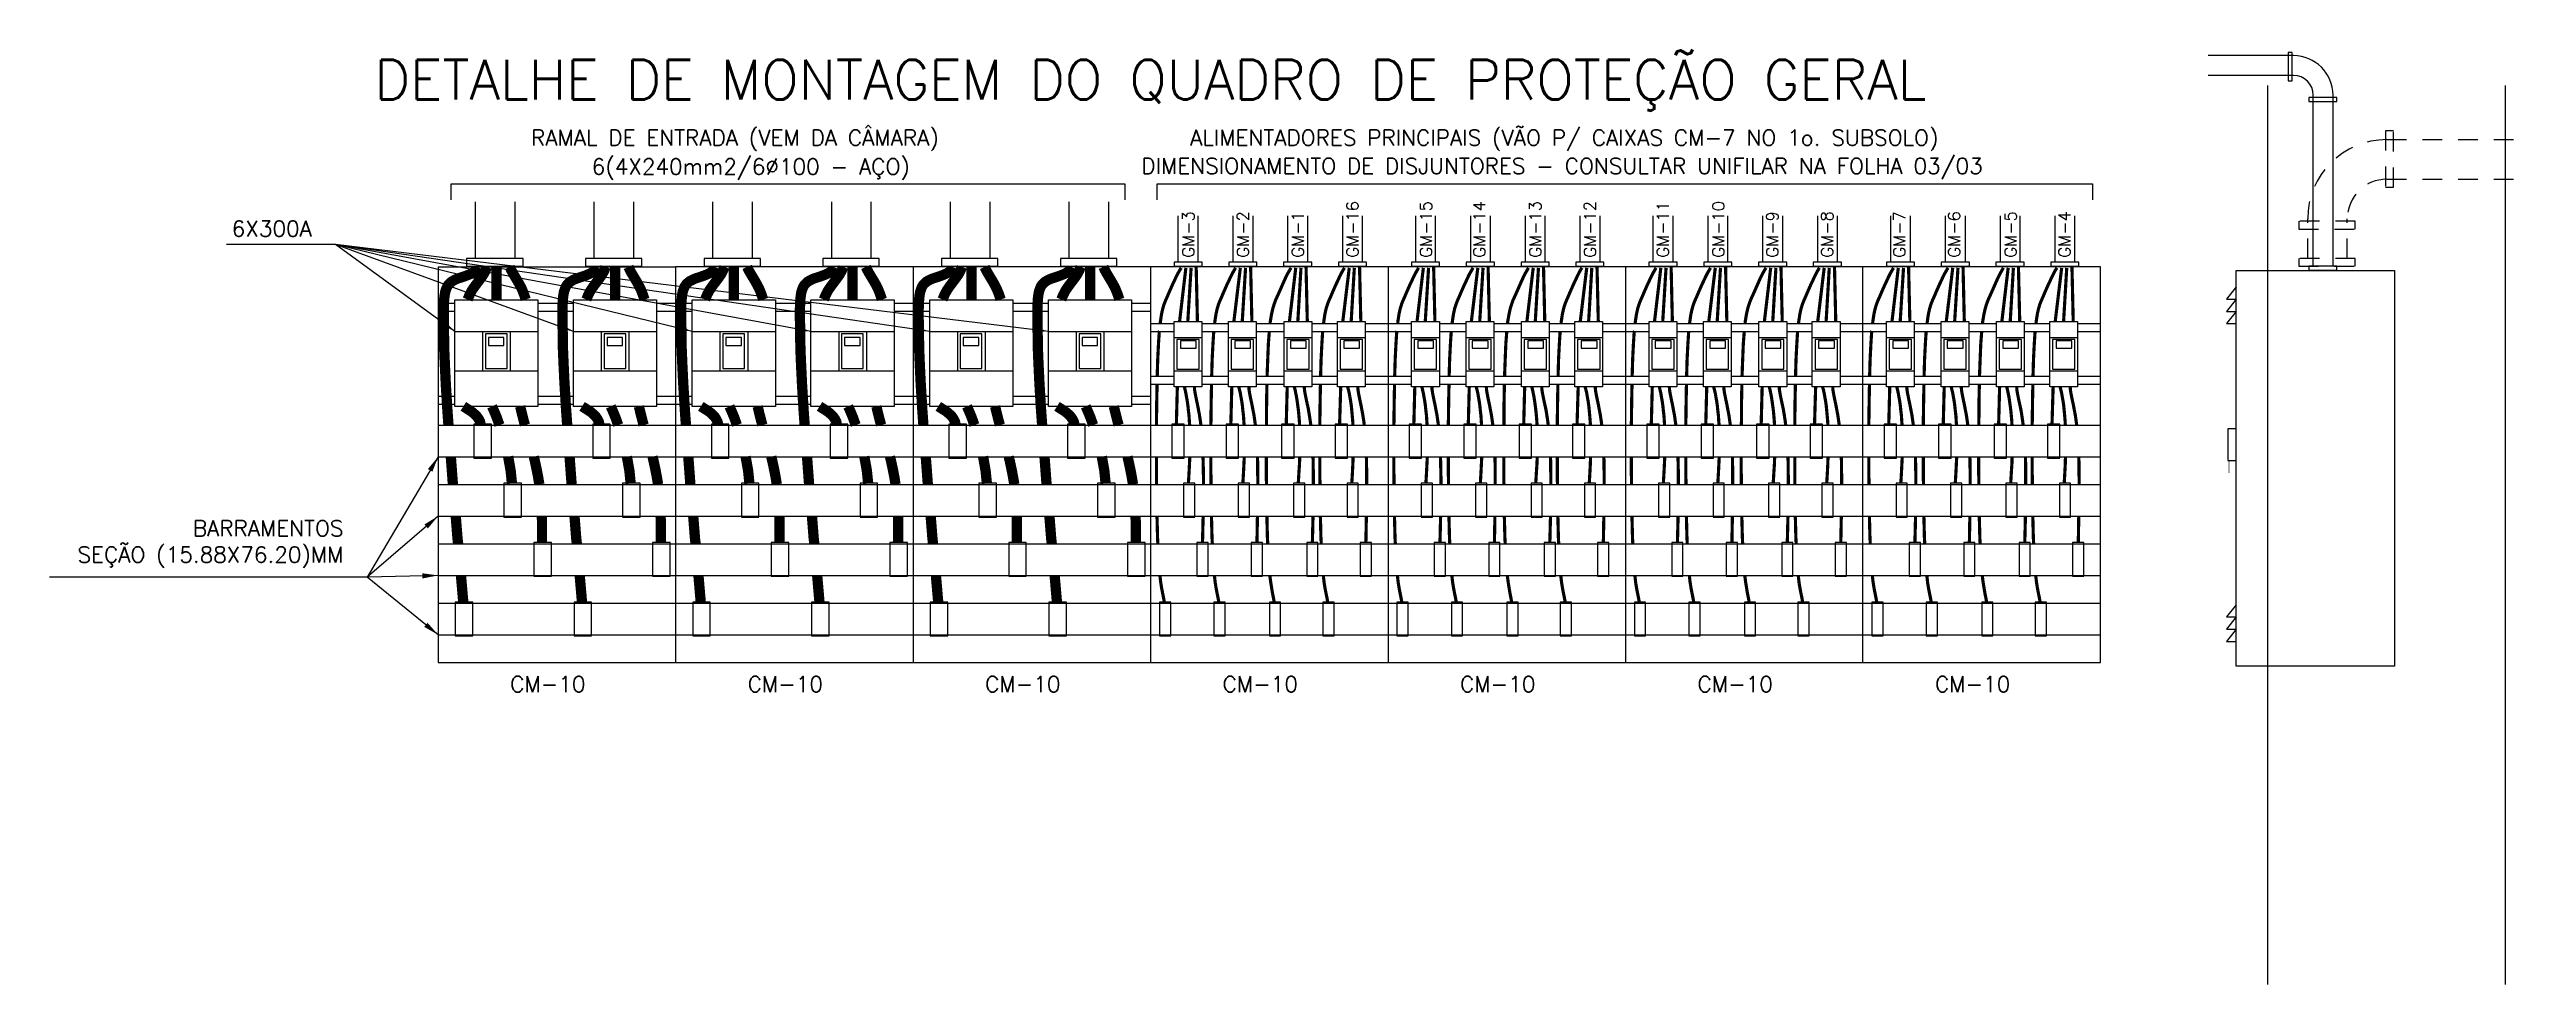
# Model space of a CAD drawing. Extents: x 0 to 15.6, y -12 to -6.1.
import ezdxf

# ---------------------------------------------------------------- set-up
doc = ezdxf.new("R2010")
doc.units = 0
doc.header["$LTSCALE"] = 0.5
doc.header["$MEASUREMENT"] = 0
doc.linetypes.add('HIDDEN', pattern=[0.375, 0.25, -0.125])
doc.layers.add('DETALHES', color=4, linetype='CONTINUOUS')
doc.styles.add('ROMANS', font='romans')
doc.dimstyles.new('TEXTO', dxfattribs={"dimtxt": 0.1, "dimasz": 0.1, "dimexe": 0.18, "dimexo": 0.0625, "dimgap": 0.05, "dimtad": 1, "dimtih": 1, "dimtoh": 1, "dimdec": 4, "dimzin": 0, "dimtxsty": 'ROMANS', "dimcen": 0.09, "dimclrd": 1, "dimclre": 1, "dimclrt": 3, "dimazin": 3, "dimtfac": 1, "dimtdec": 4, "dimtofl": 0, "dimtmove": 0, "dimatfit": 3, "dimtolj": 1, "dimtzin": 0})

msp = doc.modelspace()

# ---------------------------------------------------------------- texts
at = {"layer": 'DETALHES', "color": 6, "style": 'ROMANS'}
msp.add_text('DETALHE DE MONTAGEM DO QUADRO DE PROTEÇÃO GERAL', height=0.25, dxfattribs=at).set_placement((2.027, -6.404))
at = {"layer": 'DETALHES', "color": 3, "style": 'ROMANS'}
for s, p in [('RAMAL DE ENTRADA (VEM DA CÂMARA)', (3.016, -6.696)), ('ALIMENTADORES PRINCIPAIS (VÃO P/ CAIXAS CM-7 NO 1o. SUBSOLO)', (7.179, -6.696)), ('6(4X240mm2/6%%C100 - AÇO)', (3.399, -6.878)), ('DIMENSIONAMENTO DE DISJUNTORES - CONSULTAR UNIFILAR NA FOLHA 03/03', (6.871, -6.874)), ('CM-10', (2.884, -10.148)), ('CM-10', (4.384, -10.148)), ('CM-10', (5.884, -10.148)), ('CM-10', (7.384, -10.148)), ('CM-10', (8.884, -10.148)), ('CM-10', (10.384, -10.148)), ('CM-10', (11.884, -10.148))]:
    msp.add_text(s, height=0.1, dxfattribs=at).set_placement(p)
at = {"layer": 'DETALHES', "color": 2, "style": 'ROMANS'}
for s, p in [('GM-3', (7.205, -7.403)), ('GM-2', (7.55, -7.403)), ('GM-1', (7.896, -7.403)), ('GM-16', (8.242, -7.403)), ('GM-15', (8.706, -7.403)), ('GM-14', (9.043, -7.403)), ('GM-13', (9.397, -7.403)), ('GM-12', (9.742, -7.403)), ('GM-11', (10.202, -7.403)), ('GM-10', (10.553, -7.403)), ('GM-9', (10.894, -7.403)), ('GM-8', (11.24, -7.403)), ('GM-7', (11.696, -7.403)), ('GM-6', (12.042, -7.403)), ('GM-5', (12.399, -7.403)), ('GM-4', (12.74, -7.403))]:
    msp.add_text(s, height=0.075, rotation=90, dxfattribs=at).set_placement(p)
at = {"layer": 'DETALHES', "color": 3, "char_height": 0.1, "attachment_point": 6, "style": 'ROMANS'}
for s, insert in [('\\A1;\\P6X300A', (1.631, -7.137)), ('\\A1;BARRAMENTOS\\PSEÇÃO (15.88X76.20)MM', (1.831, -9.213))]:
    msp.add_mtext(s, dxfattribs=dict(at, insert=insert))

# ---------------------------------------------------------------- linework, layer by layer
at = {"layer": 'DETALHES', "color": 3}
for p, q in [((14.148, -6.127), (13.609, -6.127)), ((14.148, -6.252), (13.609, -6.252)), ((14.273, -7.457), (14.273, -6.377)), ((14.398, -7.457), (14.398, -6.377))]:
    msp.add_line(p, q, dxfattribs=at)
at = {"layer": 'DETALHES', "color": 2}
for p, q in [((13.985, -6.315), (13.985, -11.995)), ((15.485, -6.315), (15.485, -11.995)), ((12.879, -6.938), (12.879, -7.039)), ((2.665, -7.408), (2.665, -7.05)), ((2.915, -7.408), (2.915, -7.05)), ((3.415, -7.408), (3.415, -7.05)), ((3.665, -7.408), (3.665, -7.05)), ((4.165, -7.408), (4.165, -7.05)), ((4.415, -7.408), (4.415, -7.05)), ((4.915, -7.408), (4.915, -7.05)), ((5.165, -7.408), (5.165, -7.05)), ((5.665, -7.408), (5.665, -7.05)), ((5.915, -7.408), (5.915, -7.05)), ((6.415, -7.408), (6.415, -7.05)), ((6.665, -7.408), (6.665, -7.05)), ((7.104, -7.433), (7.104, -7.139)), ((7.229, -7.433), (7.229, -7.139)), ((7.451, -7.433), (7.451, -7.139)), ((7.576, -7.433), (7.576, -7.139)), ((7.797, -7.433), (7.797, -7.139)), ((7.922, -7.433), (7.922, -7.139)), ((8.143, -7.433), (8.143, -7.139)), ((8.268, -7.433), (8.268, -7.139)), ((8.604, -7.433), (8.604, -7.139)), ((8.729, -7.433), (8.729, -7.139)), ((8.951, -7.433), (8.951, -7.139)), ((9.076, -7.433), (9.076, -7.139)), ((9.297, -7.433), (9.297, -7.139)), ((9.422, -7.433), (9.422, -7.139)), ((9.643, -7.433), (9.643, -7.139)), ((9.768, -7.433), (9.768, -7.139)), ((10.104, -7.433), (10.104, -7.139)), ((10.229, -7.433), (10.229, -7.139)), ((10.451, -7.433), (10.451, -7.139)), ((10.576, -7.433), (10.576, -7.139)), ((10.797, -7.433), (10.797, -7.139)), ((10.922, -7.433), (10.922, -7.139)), ((11.143, -7.433), (11.143, -7.139)), ((11.268, -7.433), (11.268, -7.139)), ((11.604, -7.433), (11.604, -7.139)), ((11.729, -7.433), (11.729, -7.139)), ((11.951, -7.433), (11.951, -7.139)), ((12.076, -7.433), (12.076, -7.139)), ((12.297, -7.433), (12.297, -7.139)), ((12.422, -7.433), (12.422, -7.139)), ((12.643, -7.433), (12.643, -7.139)), ((12.768, -7.433), (12.768, -7.139)), ((2.429, -7.691), (2.534, -7.691)), ((2.429, -7.741), (2.534, -7.741)), ((3.059, -7.691), (3.284, -7.691)), ((3.059, -7.741), (3.284, -7.741)), ((3.809, -7.691), (3.929, -7.691)), ((3.809, -7.741), (3.929, -7.741)), ((3.929, -7.691), (4.034, -7.691)), ((3.929, -7.741), (4.034, -7.741)), ((4.559, -7.691), (4.784, -7.691)), ((4.559, -7.741), (4.784, -7.741)), ((5.309, -7.691), (5.429, -7.691)), ((5.309, -7.741), (5.429, -7.741)), ((5.429, -7.691), (5.534, -7.691)), ((5.429, -7.741), (5.534, -7.741)), ((6.059, -7.691), (6.284, -7.691)), ((6.059, -7.741), (6.284, -7.741)), ((6.809, -7.691), (6.929, -7.691)), ((6.809, -7.741), (6.929, -7.741)), ((6.929, -7.819), (7.078, -7.819)), ((7.253, -7.819), (7.422, -7.819)), ((7.597, -7.819), (7.772, -7.819)), ((7.947, -7.819), (8.109, -7.819)), ((8.284, -7.819), (8.429, -7.819)), ((8.429, -7.819), (8.578, -7.819)), ((8.753, -7.819), (8.922, -7.819)), ((9.097, -7.819), (9.272, -7.819)), ((9.447, -7.819), (9.609, -7.819)), ((9.784, -7.819), (9.929, -7.819)), ((9.929, -7.819), (10.078, -7.819)), ((10.253, -7.819), (10.422, -7.819)), ((10.597, -7.819), (10.772, -7.819)), ((10.947, -7.819), (11.109, -7.819)), ((11.284, -7.819), (11.429, -7.819)), ((11.429, -7.819), (11.578, -7.819)), ((11.753, -7.819), (11.922, -7.819)), ((12.097, -7.819), (12.272, -7.819)), ((12.447, -7.819), (12.609, -7.819)), ((12.784, -7.819), (12.929, -7.819)), ((2.534, -7.869), (3.059, -7.869)), ((2.709, -7.869), (2.709, -8.119)), ((2.864, -7.885), (2.727, -7.885)), ((2.727, -7.885), (2.727, -8.104)), ((2.844, -7.909), (2.746, -7.909)), ((2.746, -7.909), (2.746, -7.959)), ((2.746, -7.959), (2.844, -7.959)), ((2.844, -7.959), (2.844, -7.909)), ((2.864, -8.104), (2.864, -7.885)), ((2.884, -7.869), (2.884, -8.119)), ((3.284, -7.869), (3.809, -7.869)), ((3.459, -7.869), (3.459, -8.119)), ((3.614, -7.885), (3.477, -7.885)), ((3.477, -7.885), (3.477, -8.104)), ((3.594, -7.909), (3.496, -7.909)), ((3.496, -7.909), (3.496, -7.959)), ((3.496, -7.959), (3.594, -7.959)), ((3.594, -7.959), (3.594, -7.909)), ((3.614, -8.104), (3.614, -7.885)), ((3.634, -7.869), (3.634, -8.119)), ((4.034, -7.869), (4.559, -7.869)), ((4.209, -7.869), (4.209, -8.119)), ((4.227, -7.885), (4.227, -8.104)), ((4.364, -7.885), (4.227, -7.885)), ((4.246, -7.909), (4.246, -7.959)), ((4.344, -7.909), (4.246, -7.909)), ((4.246, -7.959), (4.344, -7.959)), ((4.344, -7.959), (4.344, -7.909)), ((4.364, -8.104), (4.364, -7.885)), ((4.384, -7.869), (4.384, -8.119)), ((4.784, -7.869), (5.309, -7.869)), ((4.959, -7.869), (4.959, -8.119)), ((5.114, -7.885), (4.977, -7.885)), ((4.977, -7.885), (4.977, -8.104)), ((5.094, -7.909), (4.996, -7.909)), ((4.996, -7.909), (4.996, -7.959)), ((4.996, -7.959), (5.094, -7.959)), ((5.094, -7.959), (5.094, -7.909)), ((5.114, -8.104), (5.114, -7.885)), ((5.134, -7.869), (5.134, -8.119)), ((5.534, -7.869), (6.059, -7.869)), ((5.709, -7.869), (5.709, -8.119)), ((5.864, -7.885), (5.727, -7.885)), ((5.727, -7.885), (5.727, -8.104)), ((5.844, -7.909), (5.746, -7.909)), ((5.746, -7.909), (5.746, -7.959)), ((5.746, -7.959), (5.844, -7.959)), ((5.844, -7.959), (5.844, -7.909)), ((5.864, -8.104), (5.864, -7.885)), ((5.884, -7.869), (5.884, -8.119)), ((6.284, -7.869), (6.809, -7.869)), ((6.459, -7.869), (6.459, -8.119)), ((6.477, -7.885), (6.477, -8.104)), ((6.614, -7.885), (6.477, -7.885)), ((6.496, -7.909), (6.496, -7.959)), ((6.594, -7.909), (6.496, -7.909)), ((6.496, -7.959), (6.594, -7.959)), ((6.594, -7.959), (6.594, -7.909)), ((6.614, -8.104), (6.614, -7.885)), ((6.634, -7.869), (6.634, -8.119)), ((6.929, -7.869), (7.078, -7.869)), ((7.078, -7.907), (7.253, -7.907)), ((7.095, -7.921), (7.095, -8.107)), ((7.236, -7.921), (7.095, -7.921)), ((7.117, -7.93), (7.117, -7.975)), ((7.217, -7.93), (7.117, -7.93)), ((7.117, -7.975), (7.217, -7.975)), ((7.217, -7.975), (7.217, -7.93)), ((7.236, -8.107), (7.236, -7.921)), ((7.253, -7.869), (7.422, -7.869)), ((7.422, -7.907), (7.597, -7.907)), ((7.58, -7.921), (7.439, -7.921)), ((7.439, -7.921), (7.439, -8.107)), ((7.561, -7.93), (7.461, -7.93)), ((7.461, -7.93), (7.461, -7.975)), ((7.461, -7.975), (7.561, -7.975)), ((7.561, -7.975), (7.561, -7.93)), ((7.58, -8.107), (7.58, -7.921)), ((7.597, -7.869), (7.772, -7.869)), ((7.772, -7.907), (7.947, -7.907)), ((7.93, -7.921), (7.789, -7.921)), ((7.789, -7.921), (7.789, -8.107)), ((7.911, -7.93), (7.812, -7.93)), ((7.812, -7.93), (7.812, -7.975)), ((7.812, -7.975), (7.911, -7.975)), ((7.911, -7.975), (7.911, -7.93)), ((7.93, -8.107), (7.93, -7.921)), ((7.947, -7.869), (8.109, -7.869)), ((8.109, -7.907), (8.284, -7.907)), ((8.268, -7.921), (8.126, -7.921)), ((8.126, -7.921), (8.126, -8.107)), ((8.249, -7.93), (8.149, -7.93)), ((8.149, -7.93), (8.149, -7.975)), ((8.149, -7.975), (8.249, -7.975)), ((8.249, -7.975), (8.249, -7.93)), ((8.268, -8.107), (8.268, -7.921)), ((8.284, -7.869), (8.429, -7.869)), ((8.429, -7.869), (8.578, -7.869)), ((8.578, -7.907), (8.753, -7.907)), ((8.595, -7.921), (8.595, -8.107)), ((8.736, -7.921), (8.595, -7.921)), ((8.617, -7.93), (8.617, -7.975)), ((8.717, -7.93), (8.617, -7.93)), ((8.617, -7.975), (8.717, -7.975)), ((8.717, -7.975), (8.717, -7.93)), ((8.736, -8.107), (8.736, -7.921)), ((8.753, -7.869), (8.922, -7.869)), ((8.922, -7.907), (9.097, -7.907)), ((8.939, -7.921), (8.939, -8.107)), ((9.08, -7.921), (8.939, -7.921)), ((8.961, -7.93), (8.961, -7.975)), ((9.061, -7.93), (8.961, -7.93)), ((8.961, -7.975), (9.061, -7.975)), ((9.061, -7.975), (9.061, -7.93)), ((9.08, -8.107), (9.08, -7.921)), ((9.097, -7.869), (9.272, -7.869)), ((9.272, -7.907), (9.447, -7.907)), ((9.289, -7.921), (9.289, -8.107)), ((9.43, -7.921), (9.289, -7.921)), ((9.312, -7.93), (9.312, -7.975)), ((9.411, -7.93), (9.312, -7.93)), ((9.312, -7.975), (9.411, -7.975)), ((9.411, -7.975), (9.411, -7.93)), ((9.43, -8.107), (9.43, -7.921)), ((9.447, -7.869), (9.609, -7.869)), ((9.609, -7.907), (9.784, -7.907)), ((9.768, -7.921), (9.626, -7.921)), ((9.626, -7.921), (9.626, -8.107)), ((9.749, -7.93), (9.649, -7.93)), ((9.649, -7.93), (9.649, -7.975)), ((9.649, -7.975), (9.749, -7.975)), ((9.749, -7.975), (9.749, -7.93)), ((9.768, -8.107), (9.768, -7.921)), ((9.784, -7.869), (9.929, -7.869)), ((9.929, -7.869), (10.078, -7.869)), ((10.078, -7.907), (10.253, -7.907)), ((10.095, -7.921), (10.095, -8.107)), ((10.236, -7.921), (10.095, -7.921)), ((10.117, -7.93), (10.117, -7.975)), ((10.217, -7.93), (10.117, -7.93)), ((10.117, -7.975), (10.217, -7.975)), ((10.217, -7.975), (10.217, -7.93)), ((10.236, -8.107), (10.236, -7.921)), ((10.253, -7.869), (10.422, -7.869)), ((10.422, -7.907), (10.597, -7.907)), ((10.58, -7.921), (10.439, -7.921)), ((10.439, -7.921), (10.439, -8.107)), ((10.561, -7.93), (10.461, -7.93)), ((10.461, -7.93), (10.461, -7.975)), ((10.461, -7.975), (10.561, -7.975)), ((10.561, -7.975), (10.561, -7.93)), ((10.58, -8.107), (10.58, -7.921)), ((10.597, -7.869), (10.772, -7.869)), ((10.772, -7.907), (10.947, -7.907)), ((10.93, -7.921), (10.789, -7.921)), ((10.789, -7.921), (10.789, -8.107)), ((10.911, -7.93), (10.812, -7.93)), ((10.812, -7.93), (10.812, -7.975)), ((10.812, -7.975), (10.911, -7.975)), ((10.911, -7.975), (10.911, -7.93)), ((10.93, -8.107), (10.93, -7.921)), ((10.947, -7.869), (11.109, -7.869)), ((11.109, -7.907), (11.284, -7.907)), ((11.268, -7.921), (11.126, -7.921)), ((11.126, -7.921), (11.126, -8.107)), ((11.249, -7.93), (11.149, -7.93)), ((11.149, -7.93), (11.149, -7.975)), ((11.149, -7.975), (11.249, -7.975)), ((11.249, -7.975), (11.249, -7.93)), ((11.268, -8.107), (11.268, -7.921)), ((11.284, -7.869), (11.429, -7.869)), ((11.429, -7.869), (11.578, -7.869)), ((11.578, -7.907), (11.753, -7.907)), ((11.736, -7.921), (11.595, -7.921)), ((11.595, -7.921), (11.595, -8.107)), ((11.617, -7.93), (11.617, -7.975)), ((11.717, -7.93), (11.617, -7.93)), ((11.617, -7.975), (11.717, -7.975)), ((11.717, -7.975), (11.717, -7.93)), ((11.736, -8.107), (11.736, -7.921)), ((11.753, -7.869), (11.922, -7.869)), ((11.922, -7.907), (12.097, -7.907)), ((12.08, -7.921), (11.939, -7.921)), ((11.939, -7.921), (11.939, -8.107)), ((12.061, -7.93), (11.961, -7.93)), ((11.961, -7.93), (11.961, -7.975)), ((11.961, -7.975), (12.061, -7.975)), ((12.061, -7.975), (12.061, -7.93)), ((12.08, -8.107), (12.08, -7.921)), ((12.097, -7.869), (12.272, -7.869)), ((12.272, -7.907), (12.447, -7.907)), ((12.289, -7.921), (12.289, -8.107)), ((12.43, -7.921), (12.289, -7.921)), ((12.312, -7.93), (12.312, -7.975)), ((12.411, -7.93), (12.312, -7.93)), ((12.312, -7.975), (12.411, -7.975)), ((12.411, -7.975), (12.411, -7.93)), ((12.43, -8.107), (12.43, -7.921)), ((12.447, -7.869), (12.609, -7.869)), ((12.609, -7.907), (12.784, -7.907)), ((12.768, -7.921), (12.626, -7.921)), ((12.626, -7.921), (12.626, -8.107)), ((12.749, -7.93), (12.649, -7.93)), ((12.649, -7.93), (12.649, -7.975)), ((12.649, -7.975), (12.749, -7.975)), ((12.749, -7.975), (12.749, -7.93)), ((12.768, -8.107), (12.768, -7.921)), ((12.784, -7.869), (12.929, -7.869)), ((2.534, -8.119), (3.059, -8.119)), ((2.727, -8.104), (2.864, -8.104)), ((3.284, -8.119), (3.809, -8.119)), ((3.477, -8.104), (3.614, -8.104)), ((4.034, -8.119), (4.559, -8.119)), ((4.227, -8.104), (4.364, -8.104)), ((4.784, -8.119), (5.309, -8.119)), ((4.977, -8.104), (5.114, -8.104)), ((5.534, -8.119), (6.059, -8.119)), ((5.727, -8.104), (5.864, -8.104)), ((6.284, -8.119), (6.809, -8.119)), ((6.477, -8.104), (6.614, -8.104)), ((7.253, -8.12), (7.078, -8.12)), ((7.095, -8.107), (7.236, -8.107)), ((7.597, -8.12), (7.422, -8.12)), ((7.439, -8.107), (7.58, -8.107)), ((7.947, -8.12), (7.772, -8.12)), ((7.789, -8.107), (7.93, -8.107)), ((8.284, -8.12), (8.109, -8.12)), ((8.126, -8.107), (8.268, -8.107)), ((8.753, -8.12), (8.578, -8.12)), ((8.595, -8.107), (8.736, -8.107)), ((9.097, -8.12), (8.922, -8.12)), ((8.939, -8.107), (9.08, -8.107)), ((9.447, -8.12), (9.272, -8.12)), ((9.289, -8.107), (9.43, -8.107)), ((9.784, -8.12), (9.609, -8.12)), ((9.626, -8.107), (9.768, -8.107)), ((10.253, -8.12), (10.078, -8.12)), ((10.095, -8.107), (10.236, -8.107)), ((10.597, -8.12), (10.422, -8.12)), ((10.439, -8.107), (10.58, -8.107)), ((10.947, -8.12), (10.772, -8.12)), ((10.789, -8.107), (10.93, -8.107)), ((11.284, -8.12), (11.109, -8.12)), ((11.126, -8.107), (11.268, -8.107)), ((11.753, -8.12), (11.578, -8.12)), ((11.595, -8.107), (11.736, -8.107)), ((12.097, -8.12), (11.922, -8.12)), ((11.939, -8.107), (12.08, -8.107)), ((12.447, -8.12), (12.272, -8.12)), ((12.289, -8.107), (12.43, -8.107)), ((12.784, -8.12), (12.609, -8.12)), ((12.626, -8.107), (12.768, -8.107)), ((2.429, -8.279), (2.534, -8.279)), ((3.059, -8.279), (3.284, -8.279)), ((3.809, -8.279), (3.929, -8.279)), ((3.929, -8.279), (4.034, -8.279)), ((4.559, -8.279), (4.784, -8.279)), ((5.309, -8.279), (5.429, -8.279)), ((5.429, -8.279), (5.534, -8.279)), ((6.059, -8.279), (6.284, -8.279)), ((6.809, -8.279), (6.929, -8.279)), ((6.929, -8.152), (7.078, -8.152)), ((6.929, -8.202), (7.078, -8.202)), ((7.253, -8.152), (7.422, -8.152)), ((7.253, -8.202), (7.422, -8.202)), ((7.597, -8.152), (7.772, -8.152)), ((7.597, -8.202), (7.772, -8.202)), ((7.947, -8.152), (8.109, -8.152)), ((7.947, -8.202), (8.109, -8.202)), ((8.284, -8.152), (8.429, -8.152)), ((8.284, -8.202), (8.429, -8.202)), ((8.429, -8.152), (8.578, -8.152)), ((8.429, -8.202), (8.578, -8.202)), ((8.753, -8.152), (8.922, -8.152)), ((8.753, -8.202), (8.922, -8.202)), ((9.097, -8.152), (9.272, -8.152)), ((9.097, -8.202), (9.272, -8.202)), ((9.447, -8.152), (9.609, -8.152)), ((9.447, -8.202), (9.609, -8.202)), ((9.784, -8.152), (9.929, -8.152)), ((9.784, -8.202), (9.929, -8.202)), ((9.929, -8.152), (10.078, -8.152)), ((9.929, -8.202), (10.078, -8.202)), ((10.253, -8.152), (10.422, -8.152)), ((10.253, -8.202), (10.422, -8.202)), ((10.597, -8.152), (10.772, -8.152)), ((10.597, -8.202), (10.772, -8.202)), ((10.947, -8.152), (11.109, -8.152)), ((10.947, -8.202), (11.109, -8.202)), ((11.284, -8.152), (11.429, -8.152)), ((11.284, -8.202), (11.429, -8.202)), ((11.429, -8.152), (11.578, -8.152)), ((11.429, -8.202), (11.578, -8.202)), ((11.753, -8.152), (11.922, -8.152)), ((11.753, -8.202), (11.922, -8.202)), ((12.097, -8.152), (12.272, -8.152)), ((12.097, -8.202), (12.272, -8.202)), ((12.447, -8.152), (12.609, -8.152)), ((12.447, -8.202), (12.609, -8.202)), ((12.784, -8.152), (12.929, -8.152)), ((12.784, -8.202), (12.929, -8.202)), ((2.429, -8.329), (2.534, -8.329)), ((3.059, -8.329), (3.284, -8.329)), ((3.809, -8.329), (3.929, -8.329)), ((3.929, -8.329), (4.034, -8.329)), ((4.559, -8.329), (4.784, -8.329)), ((5.309, -8.329), (5.429, -8.329)), ((5.429, -8.329), (5.534, -8.329)), ((6.059, -8.329), (6.284, -8.329)), ((6.809, -8.329), (6.929, -8.329)), ((2.429, -8.461), (3.929, -8.461)), ((3.929, -8.461), (5.429, -8.461)), ((5.429, -8.461), (6.929, -8.461)), ((6.929, -8.461), (8.429, -8.461)), ((8.429, -8.461), (9.929, -8.461)), ((9.929, -8.461), (11.429, -8.461)), ((11.429, -8.461), (12.929, -8.461)), ((2.429, -8.661), (3.929, -8.661)), ((3.929, -8.661), (5.429, -8.661)), ((5.429, -8.661), (6.929, -8.661)), ((6.929, -8.661), (8.429, -8.661)), ((8.429, -8.661), (9.929, -8.661)), ((9.929, -8.661), (11.429, -8.661)), ((11.429, -8.661), (12.929, -8.661)), ((2.429, -8.836), (3.929, -8.836)), ((3.929, -8.836), (5.429, -8.836)), ((5.429, -8.836), (6.929, -8.836)), ((6.929, -8.836), (8.429, -8.836)), ((8.429, -8.836), (9.929, -8.836)), ((9.929, -8.836), (11.429, -8.836)), ((11.429, -8.836), (12.929, -8.836)), ((2.429, -9.036), (3.929, -9.036)), ((3.929, -9.036), (5.429, -9.036)), ((5.429, -9.036), (6.929, -9.036)), ((6.929, -9.036), (8.429, -9.036)), ((8.429, -9.036), (9.929, -9.036)), ((9.929, -9.036), (11.429, -9.036)), ((11.429, -9.036), (12.929, -9.036)), ((2.429, -9.211), (3.929, -9.211)), ((3.929, -9.211), (5.429, -9.211)), ((5.429, -9.211), (6.929, -9.211)), ((6.929, -9.211), (8.429, -9.211)), ((8.429, -9.211), (9.929, -9.211)), ((9.929, -9.211), (11.429, -9.211)), ((11.429, -9.211), (12.929, -9.211)), ((2.429, -9.411), (3.929, -9.411)), ((3.929, -9.411), (5.429, -9.411)), ((5.429, -9.411), (6.929, -9.411)), ((6.929, -9.411), (8.429, -9.411)), ((8.429, -9.411), (9.929, -9.411)), ((9.929, -9.411), (11.429, -9.411)), ((11.429, -9.411), (12.929, -9.411)), ((2.429, -9.586), (3.929, -9.586)), ((3.929, -9.586), (5.429, -9.586)), ((5.429, -9.586), (6.929, -9.586)), ((6.929, -9.586), (8.429, -9.586)), ((8.429, -9.586), (9.929, -9.586)), ((9.929, -9.586), (11.429, -9.586)), ((11.429, -9.586), (12.929, -9.586)), ((2.429, -9.786), (3.929, -9.786)), ((3.929, -9.786), (5.429, -9.786)), ((5.429, -9.786), (6.929, -9.786)), ((6.929, -9.786), (8.429, -9.786)), ((8.429, -9.786), (9.929, -9.786)), ((9.929, -9.786), (11.429, -9.786)), ((11.429, -9.786), (12.929, -9.786))]:
    msp.add_line(p, q, dxfattribs=at)
at = {"layer": 'DETALHES', "color": 2, "linetype": 'HIDDEN'}
for p, q in [((14.738, -6.658), (15.62, -6.658)), ((14.738, -6.908), (15.62, -6.908)), ((14.238, -7.408), (14.238, -7.158)), ((14.488, -7.408), (14.488, -7.158))]:
    msp.add_line(p, q, dxfattribs=at)
at = {"layer": 'DETALHES', "color": 1}
for p, q in [((2.512, -6.938), (6.766, -6.938)), ((2.512, -7.039), (2.512, -6.938)), ((6.766, -6.938), (6.766, -7.039)), ((6.971, -6.938), (12.879, -6.938)), ((6.971, -7.039), (6.971, -6.938))]:
    msp.add_line(p, q, dxfattribs=at)
at = {"layer": 'DETALHES', "color": 4}
for p, q in [((2.429, -7.461), (3.929, -7.461)), ((2.429, -7.461), (2.429, -9.961)), ((12.929, -7.461), (3.929, -7.461)), ((3.929, -7.461), (3.929, -9.961)), ((5.429, -7.461), (5.429, -9.961)), ((6.929, -7.461), (6.929, -9.961)), ((8.429, -7.461), (8.429, -9.961)), ((9.929, -7.461), (9.929, -9.961)), ((11.429, -9.961), (11.429, -7.461)), ((12.929, -9.961), (12.929, -7.461)), ((13.786, -7.485), (14.786, -7.485)), ((13.786, -9.985), (13.786, -7.485)), ((14.786, -7.485), (14.786, -9.985)), ((13.786, -7.588), (13.726, -7.665)), ((13.786, -7.665), (13.726, -7.743)), ((13.726, -7.665), (13.786, -7.665)), ((2.534, -7.669), (3.059, -7.669)), ((2.534, -8.344), (2.534, -7.669)), ((3.059, -7.669), (3.059, -8.344)), ((3.284, -7.669), (3.809, -7.669)), ((3.284, -8.344), (3.284, -7.669)), ((3.809, -7.669), (3.809, -8.344)), ((4.034, -7.669), (4.559, -7.669)), ((4.034, -8.344), (4.034, -7.669)), ((4.559, -7.669), (4.559, -8.344)), ((4.784, -7.669), (5.309, -7.669)), ((4.784, -8.344), (4.784, -7.669)), ((5.309, -7.669), (5.309, -8.344)), ((5.534, -7.669), (6.059, -7.669)), ((5.534, -8.344), (5.534, -7.669)), ((6.059, -7.669), (6.059, -8.344)), ((6.284, -7.669), (6.809, -7.669)), ((6.284, -8.344), (6.284, -7.669)), ((6.809, -7.669), (6.809, -8.344)), ((7.078, -8.22), (7.078, -7.807)), ((7.078, -7.807), (7.253, -7.807)), ((7.253, -7.807), (7.253, -8.22)), ((7.422, -7.807), (7.597, -7.807)), ((7.422, -8.22), (7.422, -7.807)), ((7.597, -7.807), (7.597, -8.22)), ((7.772, -7.807), (7.947, -7.807)), ((7.772, -8.22), (7.772, -7.807)), ((7.947, -7.807), (7.947, -8.22)), ((8.109, -7.807), (8.284, -7.807)), ((8.109, -8.22), (8.109, -7.807)), ((8.284, -7.807), (8.284, -8.22)), ((8.578, -7.807), (8.753, -7.807)), ((8.578, -8.22), (8.578, -7.807)), ((8.753, -7.807), (8.753, -8.22)), ((8.922, -8.22), (8.922, -7.807)), ((8.922, -7.807), (9.097, -7.807)), ((9.097, -7.807), (9.097, -8.22)), ((9.272, -8.22), (9.272, -7.807)), ((9.272, -7.807), (9.447, -7.807)), ((9.447, -7.807), (9.447, -8.22)), ((9.609, -7.807), (9.784, -7.807)), ((9.609, -8.22), (9.609, -7.807)), ((9.784, -7.807), (9.784, -8.22)), ((10.078, -8.22), (10.078, -7.807)), ((10.078, -7.807), (10.253, -7.807)), ((10.253, -7.807), (10.253, -8.22)), ((10.422, -7.807), (10.597, -7.807)), ((10.422, -8.22), (10.422, -7.807)), ((10.597, -7.807), (10.597, -8.22)), ((10.772, -7.807), (10.947, -7.807)), ((10.772, -8.22), (10.772, -7.807)), ((10.947, -7.807), (10.947, -8.22)), ((11.109, -7.807), (11.284, -7.807)), ((11.109, -8.22), (11.109, -7.807)), ((11.284, -7.807), (11.284, -8.22)), ((11.578, -7.807), (11.753, -7.807)), ((11.578, -8.22), (11.578, -7.807)), ((11.753, -7.807), (11.753, -8.22)), ((11.922, -7.807), (12.097, -7.807)), ((11.922, -8.22), (11.922, -7.807)), ((12.097, -7.807), (12.097, -8.22)), ((12.272, -8.22), (12.272, -7.807)), ((12.272, -7.807), (12.447, -7.807)), ((12.447, -7.807), (12.447, -8.22)), ((12.609, -7.807), (12.784, -7.807)), ((12.609, -8.22), (12.609, -7.807)), ((12.784, -7.807), (12.784, -8.22)), ((13.786, -7.743), (13.726, -7.82)), ((13.726, -7.743), (13.786, -7.743)), ((13.726, -7.82), (13.786, -7.82)), ((7.253, -8.22), (7.078, -8.22)), ((7.597, -8.22), (7.422, -8.22)), ((7.947, -8.22), (7.772, -8.22)), ((8.284, -8.22), (8.109, -8.22)), ((8.753, -8.22), (8.578, -8.22)), ((9.097, -8.22), (8.922, -8.22)), ((9.447, -8.22), (9.272, -8.22)), ((9.784, -8.22), (9.609, -8.22)), ((10.253, -8.22), (10.078, -8.22)), ((10.597, -8.22), (10.422, -8.22)), ((10.947, -8.22), (10.772, -8.22)), ((11.284, -8.22), (11.109, -8.22)), ((11.753, -8.22), (11.578, -8.22)), ((12.097, -8.22), (11.922, -8.22)), ((12.447, -8.22), (12.272, -8.22)), ((12.784, -8.22), (12.609, -8.22)), ((3.059, -8.344), (2.534, -8.344)), ((3.809, -8.344), (3.284, -8.344)), ((4.559, -8.344), (4.034, -8.344)), ((5.309, -8.344), (4.784, -8.344)), ((6.059, -8.344), (5.534, -8.344)), ((6.809, -8.344), (6.284, -8.344)), ((2.655, -8.456), (2.655, -8.67)), ((2.766, -8.456), (2.655, -8.456)), ((2.766, -8.67), (2.766, -8.456)), ((3.516, -8.456), (3.405, -8.456)), ((3.405, -8.456), (3.405, -8.67)), ((3.516, -8.67), (3.516, -8.456)), ((4.266, -8.456), (4.155, -8.456)), ((4.155, -8.456), (4.155, -8.67)), ((4.266, -8.67), (4.266, -8.456)), ((5.016, -8.456), (4.905, -8.456)), ((4.905, -8.456), (4.905, -8.67)), ((5.016, -8.67), (5.016, -8.456)), ((5.655, -8.456), (5.655, -8.67)), ((5.766, -8.456), (5.655, -8.456)), ((5.766, -8.67), (5.766, -8.456)), ((6.516, -8.456), (6.405, -8.456)), ((6.405, -8.456), (6.405, -8.67)), ((6.516, -8.67), (6.516, -8.456)), ((7.063, -8.456), (7.063, -8.67)), ((7.141, -8.456), (7.063, -8.456)), ((7.141, -8.67), (7.141, -8.456)), ((7.485, -8.456), (7.407, -8.456)), ((7.407, -8.456), (7.407, -8.67)), ((7.485, -8.67), (7.485, -8.456)), ((7.757, -8.456), (7.757, -8.67)), ((7.836, -8.456), (7.757, -8.456)), ((7.836, -8.67), (7.836, -8.456)), ((8.095, -8.456), (8.095, -8.67)), ((8.173, -8.456), (8.095, -8.456)), ((8.173, -8.67), (8.173, -8.456)), ((8.563, -8.456), (8.563, -8.67)), ((8.641, -8.456), (8.563, -8.456)), ((8.641, -8.67), (8.641, -8.456)), ((8.985, -8.456), (8.907, -8.456)), ((8.907, -8.456), (8.907, -8.67)), ((8.985, -8.67), (8.985, -8.456)), ((9.336, -8.456), (9.257, -8.456)), ((9.257, -8.456), (9.257, -8.67)), ((9.336, -8.67), (9.336, -8.456)), ((9.673, -8.456), (9.595, -8.456)), ((9.595, -8.456), (9.595, -8.67)), ((9.673, -8.67), (9.673, -8.456)), ((10.063, -8.456), (10.063, -8.67)), ((10.141, -8.456), (10.063, -8.456)), ((10.141, -8.67), (10.141, -8.456)), ((10.485, -8.456), (10.407, -8.456)), ((10.407, -8.456), (10.407, -8.67)), ((10.485, -8.67), (10.485, -8.456)), ((10.836, -8.456), (10.757, -8.456)), ((10.757, -8.456), (10.757, -8.67)), ((10.836, -8.67), (10.836, -8.456)), ((11.173, -8.456), (11.095, -8.456)), ((11.095, -8.456), (11.095, -8.67)), ((11.173, -8.67), (11.173, -8.456)), ((11.563, -8.456), (11.563, -8.67)), ((11.641, -8.456), (11.563, -8.456)), ((11.641, -8.67), (11.641, -8.456)), ((11.985, -8.456), (11.907, -8.456)), ((11.907, -8.456), (11.907, -8.67)), ((11.985, -8.67), (11.985, -8.456)), ((12.336, -8.456), (12.257, -8.456)), ((12.257, -8.456), (12.257, -8.67)), ((12.336, -8.67), (12.336, -8.456)), ((12.673, -8.456), (12.595, -8.456)), ((12.595, -8.456), (12.595, -8.67)), ((12.673, -8.67), (12.673, -8.456)), ((13.786, -8.485), (13.734, -8.485)), ((13.734, -8.485), (13.734, -8.684)), ((13.786, -8.684), (13.786, -8.485)), ((2.655, -8.67), (2.766, -8.67)), ((3.405, -8.67), (3.516, -8.67)), ((4.155, -8.67), (4.266, -8.67)), ((4.905, -8.67), (5.016, -8.67)), ((5.655, -8.67), (5.766, -8.67)), ((6.405, -8.67), (6.516, -8.67)), ((7.063, -8.67), (7.141, -8.67)), ((7.407, -8.67), (7.485, -8.67)), ((7.757, -8.67), (7.836, -8.67)), ((8.095, -8.67), (8.173, -8.67)), ((8.563, -8.67), (8.641, -8.67)), ((8.907, -8.67), (8.985, -8.67)), ((9.257, -8.67), (9.336, -8.67)), ((9.595, -8.67), (9.673, -8.67)), ((10.063, -8.67), (10.141, -8.67)), ((10.407, -8.67), (10.485, -8.67)), ((10.757, -8.67), (10.836, -8.67)), ((11.095, -8.67), (11.173, -8.67)), ((11.563, -8.67), (11.641, -8.67)), ((11.907, -8.67), (11.985, -8.67)), ((12.257, -8.67), (12.336, -8.67)), ((12.595, -8.67), (12.673, -8.67)), ((13.734, -8.684), (13.786, -8.684)), ((2.844, -8.829), (2.844, -9.043)), ((2.955, -8.829), (2.844, -8.829)), ((2.955, -9.043), (2.955, -8.829)), ((3.705, -8.829), (3.594, -8.829)), ((3.594, -8.829), (3.594, -9.043)), ((3.705, -9.043), (3.705, -8.829)), ((4.455, -8.829), (4.344, -8.829)), ((4.344, -8.829), (4.344, -9.043)), ((4.455, -9.043), (4.455, -8.829)), ((5.094, -8.829), (5.094, -9.043)), ((5.205, -8.829), (5.094, -8.829)), ((5.205, -9.043), (5.205, -8.829)), ((5.844, -8.829), (5.844, -9.043)), ((5.955, -8.829), (5.844, -8.829)), ((5.955, -9.043), (5.955, -8.829)), ((6.705, -8.829), (6.594, -8.829)), ((6.594, -8.829), (6.594, -9.043)), ((6.705, -9.043), (6.705, -8.829)), ((7.138, -8.829), (7.138, -9.043)), ((7.209, -8.829), (7.138, -8.829)), ((7.209, -9.043), (7.209, -8.829)), ((7.482, -8.829), (7.482, -9.043)), ((7.553, -8.829), (7.482, -8.829)), ((7.553, -9.043), (7.553, -8.829)), ((7.903, -8.829), (7.832, -8.829)), ((7.832, -8.829), (7.832, -9.043)), ((7.903, -9.043), (7.903, -8.829)), ((8.17, -8.829), (8.17, -9.043)), ((8.24, -8.829), (8.17, -8.829)), ((8.24, -9.043), (8.24, -8.829)), ((8.638, -8.829), (8.638, -9.043)), ((8.709, -8.829), (8.638, -8.829)), ((8.709, -9.043), (8.709, -8.829)), ((8.982, -8.829), (8.982, -9.043)), ((9.053, -8.829), (8.982, -8.829)), ((9.053, -9.043), (9.053, -8.829)), ((9.403, -8.829), (9.332, -8.829)), ((9.332, -8.829), (9.332, -9.043)), ((9.403, -9.043), (9.403, -8.829)), ((9.74, -8.829), (9.67, -8.829)), ((9.67, -8.829), (9.67, -9.043)), ((9.74, -9.043), (9.74, -8.829)), ((10.138, -8.829), (10.138, -9.043)), ((10.209, -8.829), (10.138, -8.829)), ((10.209, -9.043), (10.209, -8.829)), ((10.553, -8.829), (10.482, -8.829)), ((10.482, -8.829), (10.482, -9.043)), ((10.553, -9.043), (10.553, -8.829)), ((10.903, -8.829), (10.832, -8.829)), ((10.832, -8.829), (10.832, -9.043)), ((10.903, -9.043), (10.903, -8.829)), ((11.24, -8.829), (11.17, -8.829)), ((11.17, -8.829), (11.17, -9.043)), ((11.24, -9.043), (11.24, -8.829)), ((11.638, -8.829), (11.638, -9.043)), ((11.709, -8.829), (11.638, -8.829)), ((11.709, -9.043), (11.709, -8.829)), ((12.053, -8.829), (11.982, -8.829)), ((11.982, -8.829), (11.982, -9.043)), ((12.053, -9.043), (12.053, -8.829)), ((12.403, -8.829), (12.332, -8.829)), ((12.332, -8.829), (12.332, -9.043)), ((12.403, -9.043), (12.403, -8.829)), ((12.74, -8.829), (12.67, -8.829)), ((12.67, -8.829), (12.67, -9.043)), ((12.74, -9.043), (12.74, -8.829)), ((2.844, -9.043), (2.955, -9.043)), ((3.594, -9.043), (3.705, -9.043)), ((4.344, -9.043), (4.455, -9.043)), ((5.094, -9.043), (5.205, -9.043)), ((5.844, -9.043), (5.955, -9.043)), ((6.594, -9.043), (6.705, -9.043)), ((7.138, -9.043), (7.209, -9.043)), ((7.482, -9.043), (7.553, -9.043)), ((7.832, -9.043), (7.903, -9.043)), ((8.17, -9.043), (8.24, -9.043)), ((8.638, -9.043), (8.709, -9.043)), ((8.982, -9.043), (9.053, -9.043)), ((9.332, -9.043), (9.403, -9.043)), ((9.67, -9.043), (9.74, -9.043)), ((10.138, -9.043), (10.209, -9.043)), ((10.482, -9.043), (10.553, -9.043)), ((10.832, -9.043), (10.903, -9.043)), ((11.17, -9.043), (11.24, -9.043)), ((11.638, -9.043), (11.709, -9.043)), ((11.982, -9.043), (12.053, -9.043)), ((12.332, -9.043), (12.403, -9.043)), ((12.67, -9.043), (12.74, -9.043)), ((3.144, -9.202), (3.033, -9.202)), ((3.033, -9.202), (3.033, -9.415)), ((3.144, -9.415), (3.144, -9.202)), ((3.894, -9.202), (3.783, -9.202)), ((3.783, -9.202), (3.783, -9.415)), ((3.894, -9.415), (3.894, -9.202)), ((4.644, -9.202), (4.533, -9.202)), ((4.533, -9.202), (4.533, -9.415)), ((4.644, -9.415), (4.644, -9.202)), ((5.394, -9.202), (5.283, -9.202)), ((5.283, -9.202), (5.283, -9.415)), ((5.394, -9.415), (5.394, -9.202)), ((6.144, -9.202), (6.033, -9.202)), ((6.033, -9.202), (6.033, -9.415)), ((6.144, -9.415), (6.144, -9.202)), ((6.894, -9.202), (6.783, -9.202)), ((6.783, -9.202), (6.783, -9.415)), ((6.894, -9.415), (6.894, -9.202)), ((7.292, -9.202), (7.221, -9.202)), ((7.221, -9.202), (7.221, -9.415)), ((7.292, -9.415), (7.292, -9.202)), ((7.636, -9.202), (7.565, -9.202)), ((7.565, -9.202), (7.565, -9.415)), ((7.636, -9.415), (7.636, -9.202)), ((7.986, -9.202), (7.916, -9.202)), ((7.916, -9.202), (7.916, -9.415)), ((7.986, -9.415), (7.986, -9.202)), ((8.324, -9.202), (8.253, -9.202)), ((8.253, -9.202), (8.253, -9.415)), ((8.324, -9.415), (8.324, -9.202)), ((8.792, -9.202), (8.721, -9.202)), ((8.721, -9.202), (8.721, -9.415)), ((8.792, -9.415), (8.792, -9.202)), ((9.136, -9.202), (9.065, -9.202)), ((9.065, -9.202), (9.065, -9.415)), ((9.136, -9.415), (9.136, -9.202)), ((9.486, -9.202), (9.416, -9.202)), ((9.416, -9.202), (9.416, -9.415)), ((9.486, -9.415), (9.486, -9.202)), ((9.824, -9.202), (9.753, -9.202)), ((9.753, -9.202), (9.753, -9.415)), ((9.824, -9.415), (9.824, -9.202)), ((10.292, -9.202), (10.221, -9.202)), ((10.221, -9.202), (10.221, -9.415)), ((10.292, -9.415), (10.292, -9.202)), ((10.636, -9.202), (10.565, -9.202)), ((10.565, -9.202), (10.565, -9.415)), ((10.636, -9.415), (10.636, -9.202)), ((10.986, -9.202), (10.916, -9.202)), ((10.916, -9.202), (10.916, -9.415)), ((10.986, -9.415), (10.986, -9.202)), ((11.324, -9.202), (11.253, -9.202)), ((11.253, -9.202), (11.253, -9.415)), ((11.324, -9.415), (11.324, -9.202)), ((11.792, -9.202), (11.721, -9.202)), ((11.721, -9.202), (11.721, -9.415)), ((11.792, -9.415), (11.792, -9.202)), ((12.136, -9.202), (12.065, -9.202)), ((12.065, -9.202), (12.065, -9.415)), ((12.136, -9.415), (12.136, -9.202)), ((12.486, -9.202), (12.416, -9.202)), ((12.416, -9.202), (12.416, -9.415)), ((12.486, -9.415), (12.486, -9.202)), ((12.824, -9.202), (12.753, -9.202)), ((12.753, -9.202), (12.753, -9.415)), ((12.824, -9.415), (12.824, -9.202)), ((3.033, -9.415), (3.144, -9.415)), ((3.783, -9.415), (3.894, -9.415)), ((4.533, -9.415), (4.644, -9.415)), ((5.283, -9.415), (5.394, -9.415)), ((6.033, -9.415), (6.144, -9.415)), ((6.783, -9.415), (6.894, -9.415)), ((7.221, -9.415), (7.292, -9.415)), ((7.565, -9.415), (7.636, -9.415)), ((7.916, -9.415), (7.986, -9.415)), ((8.253, -9.415), (8.324, -9.415)), ((8.721, -9.415), (8.792, -9.415)), ((9.065, -9.415), (9.136, -9.415)), ((9.416, -9.415), (9.486, -9.415)), ((9.753, -9.415), (9.824, -9.415)), ((10.221, -9.415), (10.292, -9.415)), ((10.565, -9.415), (10.636, -9.415)), ((10.916, -9.415), (10.986, -9.415)), ((11.253, -9.415), (11.324, -9.415)), ((11.721, -9.415), (11.792, -9.415)), ((12.065, -9.415), (12.136, -9.415)), ((12.416, -9.415), (12.486, -9.415)), ((12.753, -9.415), (12.824, -9.415)), ((2.537, -9.579), (2.537, -9.793)), ((2.648, -9.579), (2.537, -9.579)), ((2.648, -9.793), (2.648, -9.579)), ((3.287, -9.579), (3.287, -9.793)), ((3.398, -9.579), (3.287, -9.579)), ((3.398, -9.793), (3.398, -9.579)), ((4.148, -9.579), (4.037, -9.579)), ((4.037, -9.579), (4.037, -9.793)), ((4.148, -9.793), (4.148, -9.579)), ((4.898, -9.579), (4.787, -9.579)), ((4.787, -9.579), (4.787, -9.793)), ((4.898, -9.793), (4.898, -9.579)), ((5.648, -9.579), (5.537, -9.579)), ((5.537, -9.579), (5.537, -9.793)), ((5.648, -9.793), (5.648, -9.579)), ((6.287, -9.579), (6.287, -9.793)), ((6.398, -9.579), (6.287, -9.579)), ((6.398, -9.793), (6.398, -9.579)), ((7.056, -9.579), (6.985, -9.579)), ((6.985, -9.579), (6.985, -9.793)), ((7.056, -9.793), (7.056, -9.579)), ((7.4, -9.579), (7.329, -9.579)), ((7.329, -9.579), (7.329, -9.793)), ((7.4, -9.793), (7.4, -9.579)), ((7.75, -9.579), (7.68, -9.579)), ((7.68, -9.579), (7.68, -9.793)), ((7.75, -9.793), (7.75, -9.579)), ((8.088, -9.579), (8.017, -9.579)), ((8.017, -9.579), (8.017, -9.793)), ((8.088, -9.793), (8.088, -9.579)), ((8.556, -9.579), (8.485, -9.579)), ((8.485, -9.579), (8.485, -9.793)), ((8.556, -9.793), (8.556, -9.579)), ((8.829, -9.579), (8.829, -9.793)), ((8.9, -9.579), (8.829, -9.579)), ((8.9, -9.793), (8.9, -9.579)), ((9.18, -9.579), (9.18, -9.793)), ((9.25, -9.579), (9.18, -9.579)), ((9.25, -9.793), (9.25, -9.579)), ((9.517, -9.579), (9.517, -9.793)), ((9.588, -9.579), (9.517, -9.579)), ((9.588, -9.793), (9.588, -9.579)), ((10.056, -9.579), (9.985, -9.579)), ((9.985, -9.579), (9.985, -9.793)), ((10.056, -9.793), (10.056, -9.579)), ((10.329, -9.579), (10.329, -9.793)), ((10.4, -9.579), (10.329, -9.579)), ((10.4, -9.793), (10.4, -9.579)), ((10.68, -9.579), (10.68, -9.793)), ((10.75, -9.579), (10.68, -9.579)), ((10.75, -9.793), (10.75, -9.579)), ((11.017, -9.579), (11.017, -9.793)), ((11.088, -9.579), (11.017, -9.579)), ((11.088, -9.793), (11.088, -9.579)), ((11.556, -9.579), (11.485, -9.579)), ((11.485, -9.579), (11.485, -9.793)), ((11.556, -9.793), (11.556, -9.579)), ((11.829, -9.579), (11.829, -9.793)), ((11.9, -9.579), (11.829, -9.579)), ((11.9, -9.793), (11.9, -9.579)), ((12.18, -9.579), (12.18, -9.793)), ((12.25, -9.579), (12.18, -9.579)), ((12.25, -9.793), (12.25, -9.579)), ((12.588, -9.579), (12.517, -9.579)), ((12.517, -9.579), (12.517, -9.793)), ((12.588, -9.793), (12.588, -9.579)), ((13.786, -9.596), (13.726, -9.673)), ((13.786, -9.673), (13.726, -9.751)), ((13.726, -9.673), (13.786, -9.673)), ((2.537, -9.793), (2.648, -9.793)), ((3.287, -9.793), (3.398, -9.793)), ((4.037, -9.793), (4.148, -9.793)), ((4.787, -9.793), (4.898, -9.793)), ((5.537, -9.793), (5.648, -9.793)), ((6.287, -9.793), (6.398, -9.793)), ((6.985, -9.793), (7.056, -9.793)), ((7.329, -9.793), (7.4, -9.793)), ((7.68, -9.793), (7.75, -9.793)), ((8.017, -9.793), (8.088, -9.793)), ((8.485, -9.793), (8.556, -9.793)), ((8.829, -9.793), (8.9, -9.793)), ((9.18, -9.793), (9.25, -9.793)), ((9.517, -9.793), (9.588, -9.793)), ((9.985, -9.793), (10.056, -9.793)), ((10.329, -9.793), (10.4, -9.793)), ((10.68, -9.793), (10.75, -9.793)), ((11.017, -9.793), (11.088, -9.793)), ((11.485, -9.793), (11.556, -9.793)), ((11.829, -9.793), (11.9, -9.793)), ((12.18, -9.793), (12.25, -9.793)), ((12.517, -9.793), (12.588, -9.793)), ((13.786, -9.751), (13.726, -9.828)), ((13.726, -9.751), (13.786, -9.751)), ((13.726, -9.828), (13.786, -9.828)), ((2.429, -9.961), (3.929, -9.961)), ((3.929, -9.961), (12.929, -9.961)), ((14.786, -9.985), (13.786, -9.985))]:
    msp.add_line(p, q, dxfattribs=at)
at = {"layer": 'DETALHES', "color": 3}
for points in [[(14.114, -6.286), (14.139, -6.286), (14.139, -6.108), (14.114, -6.108)], [(14.245, -6.391), (14.245, -6.416), (14.423, -6.416), (14.423, -6.391)], [(14.245, -7.457), (14.245, -7.482), (14.423, -7.482), (14.423, -7.457)]]:
    msp.add_lwpolyline(points, close=True, dxfattribs=at)
at = {"layer": 'DETALHES', "color": 2, "linetype": 'HIDDEN'}
for points in [[(14.78, -6.602), (14.729, -6.602), (14.729, -6.958), (14.78, -6.958)], [(14.182, -7.174), (14.182, -7.224), (14.538, -7.224), (14.538, -7.174)], [(14.182, -7.408), (14.182, -7.458), (14.538, -7.458), (14.538, -7.408)]]:
    msp.add_lwpolyline(points, close=True, dxfattribs=at)
at = {"layer": 'DETALHES', "color": 2}
for points, const_width in [([(2.677, -7.464), (2.673, -7.476), (2.665, -7.487), (2.653, -7.496), (2.639, -7.504), (2.623, -7.511), (2.605, -7.518), (2.588, -7.524), (2.57, -7.53), (2.554, -7.535), (2.54, -7.541), (2.526, -7.548), (2.514, -7.555), (2.504, -7.564), (2.494, -7.574), (2.486, -7.586), (2.48, -7.601), (2.474, -7.618), (2.47, -7.64), (2.467, -7.665), (2.465, -7.697), (2.464, -7.735), (2.464, -7.781), (2.465, -7.836), (2.466, -7.9), (2.467, -7.977), (2.471, -8.073), (2.477, -8.199), (2.487, -8.363), (2.494, -8.461)], 0.065), ([(2.737, -7.462), (2.728, -7.486), (2.715, -7.51), (2.698, -7.534), (2.68, -7.558), (2.661, -7.583), (2.643, -7.609), (2.628, -7.637), (2.615, -7.668)], 0.065), ([(2.797, -7.462), (2.797, -7.668)], 0.065), ([(2.881, -7.462), (2.889, -7.48), (2.9, -7.5), (2.913, -7.522), (2.927, -7.545), (2.942, -7.571), (2.957, -7.6), (2.97, -7.632), (2.982, -7.668)], 0.065), ([(3.427, -7.464), (3.423, -7.476), (3.415, -7.487), (3.403, -7.496), (3.389, -7.504), (3.373, -7.511), (3.355, -7.518), (3.338, -7.524), (3.32, -7.53), (3.304, -7.535), (3.29, -7.541), (3.276, -7.548), (3.264, -7.555), (3.254, -7.564), (3.244, -7.574), (3.236, -7.586), (3.23, -7.601), (3.224, -7.618), (3.22, -7.64), (3.217, -7.665), (3.215, -7.697), (3.214, -7.735), (3.214, -7.781), (3.215, -7.836), (3.216, -7.9), (3.217, -7.977), (3.221, -8.073), (3.227, -8.199), (3.237, -8.363), (3.244, -8.461)], 0.065), ([(3.487, -7.462), (3.478, -7.486), (3.465, -7.51), (3.448, -7.534), (3.43, -7.558), (3.411, -7.583), (3.393, -7.609), (3.378, -7.637), (3.365, -7.668)], 0.065), ([(3.547, -7.462), (3.547, -7.668)], 0.065), ([(3.631, -7.462), (3.639, -7.48), (3.65, -7.5), (3.663, -7.522), (3.677, -7.545), (3.692, -7.571), (3.707, -7.6), (3.72, -7.632), (3.732, -7.668)], 0.065), ([(4.177, -7.464), (4.173, -7.476), (4.165, -7.487), (4.153, -7.496), (4.139, -7.504), (4.123, -7.511), (4.105, -7.518), (4.088, -7.524), (4.07, -7.53), (4.054, -7.535), (4.04, -7.541), (4.026, -7.548), (4.014, -7.555), (4.004, -7.564), (3.994, -7.574), (3.986, -7.586), (3.98, -7.601), (3.974, -7.618), (3.97, -7.64), (3.967, -7.665), (3.965, -7.697), (3.964, -7.735), (3.964, -7.781), (3.965, -7.836), (3.966, -7.9), (3.967, -7.977), (3.971, -8.073), (3.977, -8.199), (3.987, -8.363), (3.994, -8.461)], 0.065), ([(4.237, -7.462), (4.228, -7.486), (4.215, -7.51), (4.198, -7.534), (4.18, -7.558), (4.161, -7.583), (4.143, -7.609), (4.128, -7.637), (4.115, -7.668)], 0.065), ([(4.297, -7.462), (4.297, -7.668)], 0.065), ([(4.381, -7.462), (4.389, -7.48), (4.4, -7.5), (4.413, -7.522), (4.427, -7.545), (4.442, -7.571), (4.457, -7.6), (4.47, -7.632), (4.482, -7.668)], 0.065), ([(4.927, -7.464), (4.923, -7.476), (4.915, -7.487), (4.903, -7.496), (4.889, -7.504), (4.873, -7.511), (4.855, -7.518), (4.838, -7.524), (4.82, -7.53), (4.804, -7.535), (4.79, -7.541), (4.776, -7.548), (4.764, -7.555), (4.754, -7.564), (4.744, -7.574), (4.736, -7.586), (4.73, -7.601), (4.724, -7.618), (4.72, -7.64), (4.717, -7.665), (4.715, -7.697), (4.714, -7.735), (4.714, -7.781), (4.715, -7.836), (4.716, -7.9), (4.717, -7.977), (4.721, -8.073), (4.727, -8.199), (4.737, -8.363), (4.744, -8.461)], 0.065), ([(4.987, -7.462), (4.978, -7.486), (4.965, -7.51), (4.948, -7.534), (4.93, -7.558), (4.911, -7.583), (4.893, -7.609), (4.878, -7.637), (4.865, -7.668)], 0.065), ([(5.047, -7.462), (5.047, -7.668)], 0.065), ([(5.131, -7.462), (5.139, -7.48), (5.15, -7.5), (5.163, -7.522), (5.177, -7.545), (5.192, -7.571), (5.207, -7.6), (5.22, -7.632), (5.232, -7.668)], 0.065), ([(5.677, -7.464), (5.673, -7.476), (5.665, -7.487), (5.653, -7.496), (5.639, -7.504), (5.623, -7.511), (5.605, -7.518), (5.588, -7.524), (5.57, -7.53), (5.554, -7.535), (5.54, -7.541), (5.526, -7.548), (5.514, -7.555), (5.504, -7.564), (5.494, -7.574), (5.486, -7.586), (5.48, -7.601), (5.474, -7.618), (5.47, -7.64), (5.467, -7.665), (5.465, -7.697), (5.464, -7.735), (5.464, -7.781), (5.465, -7.836), (5.466, -7.9), (5.467, -7.977), (5.471, -8.073), (5.477, -8.199), (5.487, -8.363), (5.494, -8.461)], 0.065), ([(5.737, -7.462), (5.728, -7.486), (5.715, -7.51), (5.698, -7.534), (5.68, -7.558), (5.661, -7.583), (5.643, -7.609), (5.628, -7.637), (5.615, -7.668)], 0.065), ([(5.797, -7.462), (5.797, -7.668)], 0.065), ([(5.881, -7.462), (5.889, -7.48), (5.9, -7.5), (5.913, -7.522), (5.927, -7.545), (5.942, -7.571), (5.957, -7.6), (5.97, -7.632), (5.982, -7.668)], 0.065), ([(6.427, -7.464), (6.423, -7.476), (6.415, -7.487), (6.403, -7.496), (6.389, -7.504), (6.373, -7.511), (6.355, -7.518), (6.338, -7.524), (6.32, -7.53), (6.304, -7.535), (6.29, -7.541), (6.276, -7.548), (6.264, -7.555), (6.254, -7.564), (6.244, -7.574), (6.236, -7.586), (6.23, -7.601), (6.224, -7.618), (6.22, -7.64), (6.217, -7.665), (6.215, -7.697), (6.214, -7.735), (6.214, -7.781), (6.215, -7.836), (6.216, -7.9), (6.217, -7.977), (6.221, -8.073), (6.227, -8.199), (6.237, -8.363), (6.244, -8.461)], 0.065), ([(6.487, -7.462), (6.478, -7.486), (6.465, -7.51), (6.448, -7.534), (6.43, -7.558), (6.411, -7.583), (6.393, -7.609), (6.378, -7.637), (6.365, -7.668)], 0.065), ([(6.547, -7.462), (6.547, -7.668)], 0.065), ([(6.631, -7.462), (6.639, -7.48), (6.65, -7.5), (6.663, -7.522), (6.677, -7.545), (6.692, -7.571), (6.707, -7.6), (6.72, -7.632), (6.732, -7.668)], 0.065), ([(6.99, -7.819), (6.991, -7.808), (6.998, -7.761), (7.006, -7.725), (7.015, -7.696), (7.025, -7.671), (7.035, -7.649), (7.045, -7.625), (7.056, -7.6), (7.067, -7.575), (7.079, -7.55), (7.09, -7.526), (7.101, -7.504), (7.112, -7.485), (7.122, -7.468)], 0.02), ([(7.112, -7.808), (7.152, -7.468)], 0.02), ([(7.164, -7.808), (7.185, -7.468)], 0.02), ([(7.225, -7.808), (7.217, -7.46)], 0.02), ([(7.334, -7.819), (7.335, -7.808), (7.342, -7.761), (7.35, -7.725), (7.359, -7.696), (7.369, -7.671), (7.379, -7.649), (7.389, -7.625), (7.4, -7.6), (7.411, -7.575), (7.423, -7.55), (7.434, -7.526), (7.445, -7.504), (7.456, -7.485), (7.466, -7.468)], 0.02), ([(7.455, -7.808), (7.496, -7.468)], 0.02), ([(7.508, -7.808), (7.529, -7.468)], 0.02), ([(7.569, -7.808), (7.561, -7.46)], 0.02), ([(7.684, -7.819), (7.685, -7.808), (7.693, -7.761), (7.701, -7.725), (7.71, -7.696), (7.719, -7.671), (7.729, -7.649), (7.74, -7.625), (7.751, -7.6), (7.762, -7.575), (7.773, -7.55), (7.784, -7.526), (7.795, -7.504), (7.806, -7.485), (7.816, -7.468)], 0.02), ([(7.806, -7.808), (7.846, -7.468)], 0.02), ([(7.859, -7.808), (7.879, -7.468)], 0.02), ([(7.919, -7.808), (7.911, -7.46)], 0.02), ([(8.022, -7.819), (8.023, -7.808), (8.03, -7.761), (8.038, -7.725), (8.047, -7.696), (8.057, -7.671), (8.067, -7.649), (8.077, -7.625), (8.088, -7.6), (8.099, -7.575), (8.111, -7.55), (8.122, -7.526), (8.133, -7.504), (8.143, -7.485), (8.154, -7.468)], 0.02), ([(8.143, -7.808), (8.184, -7.468)], 0.02), ([(8.196, -7.808), (8.216, -7.468)], 0.02), ([(8.257, -7.808), (8.249, -7.46)], 0.02), ([(8.49, -7.819), (8.491, -7.808), (8.498, -7.761), (8.506, -7.725), (8.515, -7.696), (8.525, -7.671), (8.535, -7.649), (8.545, -7.625), (8.556, -7.6), (8.567, -7.575), (8.579, -7.55), (8.59, -7.526), (8.601, -7.504), (8.612, -7.485), (8.622, -7.468)], 0.02), ([(8.612, -7.808), (8.652, -7.468)], 0.02), ([(8.664, -7.808), (8.685, -7.468)], 0.02), ([(8.725, -7.808), (8.717, -7.46)], 0.02), ([(8.834, -7.819), (8.835, -7.808), (8.842, -7.761), (8.85, -7.725), (8.859, -7.696), (8.869, -7.671), (8.879, -7.649), (8.889, -7.625), (8.9, -7.6), (8.911, -7.575), (8.923, -7.55), (8.934, -7.526), (8.945, -7.504), (8.956, -7.485), (8.966, -7.468)], 0.02), ([(8.955, -7.808), (8.996, -7.468)], 0.02), ([(9.008, -7.808), (9.029, -7.468)], 0.02), ([(9.069, -7.808), (9.061, -7.46)], 0.02), ([(9.184, -7.819), (9.185, -7.808), (9.193, -7.761), (9.201, -7.725), (9.21, -7.696), (9.219, -7.671), (9.229, -7.649), (9.24, -7.625), (9.251, -7.6), (9.262, -7.575), (9.273, -7.55), (9.284, -7.526), (9.295, -7.504), (9.306, -7.485), (9.316, -7.468)], 0.02), ([(9.306, -7.808), (9.346, -7.468)], 0.02), ([(9.359, -7.808), (9.379, -7.468)], 0.02), ([(9.419, -7.808), (9.411, -7.46)], 0.02), ([(9.522, -7.819), (9.523, -7.808), (9.53, -7.761), (9.538, -7.725), (9.547, -7.696), (9.557, -7.671), (9.567, -7.649), (9.577, -7.625), (9.588, -7.6), (9.599, -7.575), (9.611, -7.55), (9.622, -7.526), (9.633, -7.504), (9.643, -7.485), (9.654, -7.468)], 0.02), ([(9.643, -7.808), (9.684, -7.468)], 0.02), ([(9.696, -7.808), (9.716, -7.468)], 0.02), ([(9.757, -7.808), (9.749, -7.46)], 0.02), ([(9.99, -7.819), (9.991, -7.808), (9.998, -7.761), (10.006, -7.725), (10.015, -7.696), (10.025, -7.671), (10.035, -7.649), (10.045, -7.625), (10.056, -7.6), (10.067, -7.575), (10.079, -7.55), (10.09, -7.526), (10.101, -7.504), (10.112, -7.485), (10.122, -7.468)], 0.02), ([(10.112, -7.808), (10.152, -7.468)], 0.02), ([(10.164, -7.808), (10.185, -7.468)], 0.02), ([(10.225, -7.808), (10.217, -7.46)], 0.02), ([(10.334, -7.819), (10.335, -7.808), (10.342, -7.761), (10.35, -7.725), (10.359, -7.696), (10.369, -7.671), (10.379, -7.649), (10.389, -7.625), (10.4, -7.6), (10.411, -7.575), (10.423, -7.55), (10.434, -7.526), (10.445, -7.504), (10.456, -7.485), (10.466, -7.468)], 0.02), ([(10.455, -7.808), (10.496, -7.468)], 0.02), ([(10.508, -7.808), (10.529, -7.468)], 0.02), ([(10.569, -7.808), (10.561, -7.46)], 0.02), ([(10.684, -7.819), (10.685, -7.808), (10.693, -7.761), (10.701, -7.725), (10.71, -7.696), (10.719, -7.671), (10.729, -7.649), (10.74, -7.625), (10.751, -7.6), (10.762, -7.575), (10.773, -7.55), (10.784, -7.526), (10.795, -7.504), (10.806, -7.485), (10.816, -7.468)], 0.02), ([(10.806, -7.808), (10.846, -7.468)], 0.02), ([(10.859, -7.808), (10.879, -7.468)], 0.02), ([(10.919, -7.808), (10.911, -7.46)], 0.02), ([(11.022, -7.819), (11.023, -7.808), (11.03, -7.761), (11.038, -7.725), (11.047, -7.696), (11.057, -7.671), (11.067, -7.649), (11.077, -7.625), (11.088, -7.6), (11.099, -7.575), (11.111, -7.55), (11.122, -7.526), (11.133, -7.504), (11.143, -7.485), (11.154, -7.468)], 0.02), ([(11.143, -7.808), (11.184, -7.468)], 0.02), ([(11.196, -7.808), (11.216, -7.468)], 0.02), ([(11.257, -7.808), (11.249, -7.46)], 0.02), ([(11.49, -7.819), (11.491, -7.808), (11.498, -7.761), (11.506, -7.725), (11.515, -7.696), (11.525, -7.671), (11.535, -7.649), (11.545, -7.625), (11.556, -7.6), (11.567, -7.575), (11.579, -7.55), (11.59, -7.526), (11.601, -7.504), (11.612, -7.485), (11.622, -7.468)], 0.02), ([(11.612, -7.808), (11.652, -7.468)], 0.02), ([(11.664, -7.808), (11.685, -7.468)], 0.02), ([(11.725, -7.808), (11.717, -7.46)], 0.02), ([(11.834, -7.819), (11.835, -7.808), (11.842, -7.761), (11.85, -7.725), (11.859, -7.696), (11.869, -7.671), (11.879, -7.649), (11.889, -7.625), (11.9, -7.6), (11.911, -7.575), (11.923, -7.55), (11.934, -7.526), (11.945, -7.504), (11.956, -7.485), (11.966, -7.468)], 0.02), ([(11.955, -7.808), (11.996, -7.468)], 0.02), ([(12.008, -7.808), (12.029, -7.468)], 0.02), ([(12.069, -7.808), (12.061, -7.46)], 0.02), ([(12.184, -7.819), (12.185, -7.808), (12.193, -7.761), (12.201, -7.725), (12.21, -7.696), (12.219, -7.671), (12.229, -7.649), (12.24, -7.625), (12.251, -7.6), (12.262, -7.575), (12.273, -7.55), (12.284, -7.526), (12.295, -7.504), (12.306, -7.485), (12.316, -7.468)], 0.02), ([(12.306, -7.808), (12.346, -7.468)], 0.02), ([(12.359, -7.808), (12.379, -7.468)], 0.02), ([(12.419, -7.808), (12.411, -7.46)], 0.02), ([(12.522, -7.819), (12.523, -7.808), (12.53, -7.761), (12.538, -7.725), (12.547, -7.696), (12.557, -7.671), (12.567, -7.649), (12.577, -7.625), (12.588, -7.6), (12.599, -7.575), (12.611, -7.55), (12.622, -7.526), (12.633, -7.504), (12.643, -7.485), (12.654, -7.468)], 0.02), ([(12.643, -7.808), (12.684, -7.468)], 0.02), ([(12.696, -7.808), (12.716, -7.468)], 0.02), ([(12.757, -7.808), (12.749, -7.46)], 0.02), ([(6.971, -8.152), (6.974, -8.047), (6.979, -7.948), (6.984, -7.87), (6.985, -7.869)], 0.02), ([(7.315, -8.152), (7.318, -8.047), (7.323, -7.948), (7.328, -7.87), (7.328, -7.869)], 0.02), ([(7.665, -8.152), (7.669, -8.047), (7.673, -7.948), (7.679, -7.87), (7.679, -7.869)], 0.02), ([(8.003, -8.152), (8.006, -8.047), (8.011, -7.948), (8.016, -7.87), (8.016, -7.869)], 0.02), ([(8.471, -8.152), (8.474, -8.047), (8.479, -7.948), (8.484, -7.87), (8.485, -7.869)], 0.02), ([(8.815, -8.152), (8.818, -8.047), (8.823, -7.948), (8.828, -7.87), (8.828, -7.869)], 0.02), ([(9.165, -8.152), (9.169, -8.047), (9.173, -7.948), (9.179, -7.87), (9.179, -7.869)], 0.02), ([(9.503, -8.152), (9.506, -8.047), (9.511, -7.948), (9.516, -7.87), (9.516, -7.869)], 0.02), ([(9.971, -8.152), (9.974, -8.047), (9.979, -7.948), (9.984, -7.87), (9.985, -7.869)], 0.02), ([(10.315, -8.152), (10.318, -8.047), (10.323, -7.948), (10.328, -7.87), (10.328, -7.869)], 0.02), ([(10.665, -8.152), (10.669, -8.047), (10.673, -7.948), (10.679, -7.87), (10.679, -7.869)], 0.02), ([(11.003, -8.152), (11.006, -8.047), (11.011, -7.948), (11.016, -7.87), (11.016, -7.869)], 0.02), ([(11.471, -8.152), (11.474, -8.047), (11.479, -7.948), (11.484, -7.87), (11.485, -7.869)], 0.02), ([(11.815, -8.152), (11.818, -8.047), (11.823, -7.948), (11.828, -7.87), (11.828, -7.869)], 0.02), ([(12.165, -8.152), (12.169, -8.047), (12.173, -7.948), (12.179, -7.87), (12.179, -7.869)], 0.02), ([(12.503, -8.152), (12.506, -8.047), (12.511, -7.948), (12.516, -7.87), (12.516, -7.869)], 0.02), ([(6.966, -8.461), (6.966, -8.454), (6.968, -8.305), (6.97, -8.202)], 0.02), ([(7.092, -8.455), (7.098, -8.221)], 0.02), ([(7.176, -8.461), (7.174, -8.438), (7.172, -8.403), (7.168, -8.37), (7.165, -8.34), (7.161, -8.311), (7.156, -8.284), (7.152, -8.26), (7.147, -8.239), (7.143, -8.221)], 0.02), ([(7.247, -8.461), (7.244, -8.439), (7.238, -8.398), (7.231, -8.362), (7.225, -8.33), (7.219, -8.303), (7.214, -8.278), (7.21, -8.257), (7.207, -8.238), (7.206, -8.221)], 0.02), ([(7.31, -8.461), (7.31, -8.454), (7.312, -8.305), (7.314, -8.202)], 0.02), ([(7.436, -8.455), (7.442, -8.221)], 0.02), ([(7.52, -8.461), (7.518, -8.438), (7.516, -8.403), (7.512, -8.37), (7.509, -8.34), (7.505, -8.311), (7.5, -8.284), (7.496, -8.26), (7.491, -8.239), (7.486, -8.221)], 0.02), ([(7.591, -8.461), (7.588, -8.439), (7.582, -8.398), (7.575, -8.362), (7.569, -8.33), (7.563, -8.303), (7.558, -8.278), (7.554, -8.257), (7.551, -8.238), (7.55, -8.221)], 0.02), ([(7.661, -8.461), (7.661, -8.454), (7.662, -8.305), (7.664, -8.202)], 0.02), ([(7.786, -8.455), (7.792, -8.221)], 0.02), ([(7.87, -8.461), (7.869, -8.438), (7.866, -8.403), (7.863, -8.37), (7.859, -8.34), (7.855, -8.311), (7.851, -8.284), (7.846, -8.26), (7.842, -8.239), (7.837, -8.221)], 0.02), ([(7.941, -8.461), (7.938, -8.439), (7.932, -8.398), (7.926, -8.362), (7.919, -8.33), (7.913, -8.303), (7.908, -8.278), (7.904, -8.257), (7.901, -8.238), (7.9, -8.221)], 0.02), ([(7.998, -8.461), (7.998, -8.454), (8, -8.305), (8.002, -8.202)], 0.02), ([(8.123, -8.455), (8.13, -8.221)], 0.02), ([(8.207, -8.461), (8.206, -8.438), (8.203, -8.403), (8.2, -8.37), (8.197, -8.34), (8.193, -8.311), (8.188, -8.284), (8.184, -8.26), (8.179, -8.239), (8.174, -8.221)], 0.02), ([(8.279, -8.461), (8.276, -8.439), (8.27, -8.398), (8.263, -8.362), (8.257, -8.33), (8.251, -8.303), (8.246, -8.278), (8.242, -8.257), (8.239, -8.238), (8.238, -8.221)], 0.02), ([(8.466, -8.461), (8.466, -8.454), (8.468, -8.305), (8.47, -8.202)], 0.02), ([(8.592, -8.455), (8.598, -8.221)], 0.02), ([(8.676, -8.461), (8.674, -8.438), (8.672, -8.403), (8.668, -8.37), (8.665, -8.34), (8.661, -8.311), (8.656, -8.284), (8.652, -8.26), (8.647, -8.239), (8.643, -8.221)], 0.02), ([(8.747, -8.461), (8.744, -8.439), (8.738, -8.398), (8.731, -8.362), (8.725, -8.33), (8.719, -8.303), (8.714, -8.278), (8.71, -8.257), (8.707, -8.238), (8.706, -8.221)], 0.02), ([(8.81, -8.461), (8.81, -8.454), (8.812, -8.305), (8.814, -8.202)], 0.02), ([(8.936, -8.455), (8.942, -8.221)], 0.02), ([(9.02, -8.461), (9.018, -8.438), (9.016, -8.403), (9.012, -8.37), (9.009, -8.34), (9.005, -8.311), (9, -8.284), (8.996, -8.26), (8.991, -8.239), (8.986, -8.221)], 0.02), ([(9.091, -8.461), (9.088, -8.439), (9.082, -8.398), (9.075, -8.362), (9.069, -8.33), (9.063, -8.303), (9.058, -8.278), (9.054, -8.257), (9.051, -8.238), (9.05, -8.221)], 0.02), ([(9.161, -8.461), (9.161, -8.454), (9.162, -8.305), (9.164, -8.202)], 0.02), ([(9.286, -8.455), (9.292, -8.221)], 0.02), ([(9.37, -8.461), (9.369, -8.438), (9.366, -8.403), (9.363, -8.37), (9.359, -8.34), (9.355, -8.311), (9.351, -8.284), (9.346, -8.26), (9.342, -8.239), (9.337, -8.221)], 0.02), ([(9.441, -8.461), (9.438, -8.439), (9.432, -8.398), (9.426, -8.362), (9.419, -8.33), (9.413, -8.303), (9.408, -8.278), (9.404, -8.257), (9.401, -8.238), (9.4, -8.221)], 0.02), ([(9.498, -8.461), (9.498, -8.454), (9.5, -8.305), (9.502, -8.202)], 0.02), ([(9.623, -8.455), (9.63, -8.221)], 0.02), ([(9.707, -8.461), (9.706, -8.438), (9.703, -8.403), (9.7, -8.37), (9.697, -8.34), (9.693, -8.311), (9.688, -8.284), (9.684, -8.26), (9.679, -8.239), (9.674, -8.221)], 0.02), ([(9.779, -8.461), (9.776, -8.439), (9.77, -8.398), (9.763, -8.362), (9.757, -8.33), (9.751, -8.303), (9.746, -8.278), (9.742, -8.257), (9.739, -8.238), (9.738, -8.221)], 0.02), ([(9.966, -8.461), (9.966, -8.454), (9.968, -8.305), (9.97, -8.202)], 0.02), ([(10.092, -8.455), (10.098, -8.221)], 0.02), ([(10.176, -8.461), (10.174, -8.438), (10.172, -8.403), (10.168, -8.37), (10.165, -8.34), (10.161, -8.311), (10.156, -8.284), (10.152, -8.26), (10.147, -8.239), (10.143, -8.221)], 0.02), ([(10.247, -8.461), (10.244, -8.439), (10.238, -8.398), (10.231, -8.362), (10.225, -8.33), (10.219, -8.303), (10.214, -8.278), (10.21, -8.257), (10.207, -8.238), (10.206, -8.221)], 0.02), ([(10.31, -8.461), (10.31, -8.454), (10.312, -8.305), (10.314, -8.202)], 0.02), ([(10.436, -8.455), (10.442, -8.221)], 0.02), ([(10.52, -8.461), (10.518, -8.438), (10.516, -8.403), (10.512, -8.37), (10.509, -8.34), (10.505, -8.311), (10.5, -8.284), (10.496, -8.26), (10.491, -8.239), (10.486, -8.221)], 0.02), ([(10.591, -8.461), (10.588, -8.439), (10.582, -8.398), (10.575, -8.362), (10.569, -8.33), (10.563, -8.303), (10.558, -8.278), (10.554, -8.257), (10.551, -8.238), (10.55, -8.221)], 0.02), ([(10.661, -8.461), (10.661, -8.454), (10.662, -8.305), (10.664, -8.202)], 0.02), ([(10.786, -8.455), (10.792, -8.221)], 0.02), ([(10.87, -8.461), (10.869, -8.438), (10.866, -8.403), (10.863, -8.37), (10.859, -8.34), (10.855, -8.311), (10.851, -8.284), (10.846, -8.26), (10.842, -8.239), (10.837, -8.221)], 0.02), ([(10.941, -8.461), (10.938, -8.439), (10.932, -8.398), (10.926, -8.362), (10.919, -8.33), (10.913, -8.303), (10.908, -8.278), (10.904, -8.257), (10.901, -8.238), (10.9, -8.221)], 0.02), ([(10.998, -8.461), (10.998, -8.454), (11, -8.305), (11.002, -8.202)], 0.02), ([(11.123, -8.455), (11.13, -8.221)], 0.02), ([(11.207, -8.461), (11.206, -8.438), (11.203, -8.403), (11.2, -8.37), (11.197, -8.34), (11.193, -8.311), (11.188, -8.284), (11.184, -8.26), (11.179, -8.239), (11.174, -8.221)], 0.02), ([(11.279, -8.461), (11.276, -8.439), (11.27, -8.398), (11.263, -8.362), (11.257, -8.33), (11.251, -8.303), (11.246, -8.278), (11.242, -8.257), (11.239, -8.238), (11.238, -8.221)], 0.02), ([(11.466, -8.461), (11.466, -8.454), (11.468, -8.305), (11.47, -8.202)], 0.02), ([(11.592, -8.455), (11.598, -8.221)], 0.02), ([(11.676, -8.461), (11.674, -8.438), (11.672, -8.403), (11.668, -8.37), (11.665, -8.34), (11.661, -8.311), (11.656, -8.284), (11.652, -8.26), (11.647, -8.239), (11.643, -8.221)], 0.02), ([(11.747, -8.461), (11.744, -8.439), (11.738, -8.398), (11.731, -8.362), (11.725, -8.33), (11.719, -8.303), (11.714, -8.278), (11.71, -8.257), (11.707, -8.238), (11.706, -8.221)], 0.02), ([(11.81, -8.461), (11.81, -8.454), (11.812, -8.305), (11.814, -8.202)], 0.02), ([(11.936, -8.455), (11.942, -8.221)], 0.02), ([(12.02, -8.461), (12.018, -8.438), (12.016, -8.403), (12.012, -8.37), (12.009, -8.34), (12.005, -8.311), (12, -8.284), (11.996, -8.26), (11.991, -8.239), (11.986, -8.221)], 0.02), ([(12.091, -8.461), (12.088, -8.439), (12.082, -8.398), (12.075, -8.362), (12.069, -8.33), (12.063, -8.303), (12.058, -8.278), (12.054, -8.257), (12.051, -8.238), (12.05, -8.221)], 0.02), ([(12.161, -8.461), (12.161, -8.454), (12.162, -8.305), (12.164, -8.202)], 0.02), ([(12.286, -8.455), (12.292, -8.221)], 0.02), ([(12.37, -8.461), (12.369, -8.438), (12.366, -8.403), (12.363, -8.37), (12.359, -8.34), (12.355, -8.311), (12.351, -8.284), (12.346, -8.26), (12.342, -8.239), (12.337, -8.221)], 0.02), ([(12.441, -8.461), (12.438, -8.439), (12.432, -8.398), (12.426, -8.362), (12.419, -8.33), (12.413, -8.303), (12.408, -8.278), (12.404, -8.257), (12.401, -8.238), (12.4, -8.221)], 0.02), ([(12.498, -8.461), (12.498, -8.454), (12.5, -8.305), (12.502, -8.202)], 0.02), ([(12.623, -8.455), (12.63, -8.221)], 0.02), ([(12.707, -8.461), (12.706, -8.438), (12.703, -8.403), (12.7, -8.37), (12.697, -8.34), (12.693, -8.311), (12.688, -8.284), (12.684, -8.26), (12.679, -8.239), (12.674, -8.221)], 0.02), ([(12.779, -8.461), (12.776, -8.439), (12.77, -8.398), (12.763, -8.362), (12.757, -8.33), (12.751, -8.303), (12.746, -8.278), (12.742, -8.257), (12.739, -8.238), (12.738, -8.221)], 0.02), ([(2.588, -8.343), (2.607, -8.355), (2.626, -8.367), (2.644, -8.379), (2.66, -8.393), (2.674, -8.407), (2.685, -8.423), (2.694, -8.441), (2.698, -8.461)], 0.065), ([(2.769, -8.343), (2.782, -8.372), (2.799, -8.413), (2.816, -8.461)], 0.065), ([(2.947, -8.343), (2.958, -8.389), (2.97, -8.436), (2.977, -8.461)], 0.065), ([(3.338, -8.343), (3.357, -8.355), (3.376, -8.367), (3.394, -8.379), (3.41, -8.393), (3.424, -8.407), (3.435, -8.423), (3.444, -8.441), (3.448, -8.461)], 0.065), ([(3.519, -8.343), (3.532, -8.372), (3.549, -8.413), (3.566, -8.461)], 0.065), ([(3.697, -8.343), (3.708, -8.389), (3.72, -8.436), (3.727, -8.461)], 0.065), ([(4.088, -8.343), (4.107, -8.355), (4.126, -8.367), (4.144, -8.379), (4.16, -8.393), (4.174, -8.407), (4.185, -8.423), (4.194, -8.441), (4.198, -8.461)], 0.065), ([(4.269, -8.343), (4.282, -8.372), (4.299, -8.413), (4.316, -8.461)], 0.065), ([(4.447, -8.343), (4.458, -8.389), (4.47, -8.436), (4.477, -8.461)], 0.065), ([(4.838, -8.343), (4.857, -8.355), (4.876, -8.367), (4.894, -8.379), (4.91, -8.393), (4.924, -8.407), (4.935, -8.423), (4.944, -8.441), (4.948, -8.461)], 0.065), ([(5.019, -8.343), (5.032, -8.372), (5.049, -8.413), (5.066, -8.461)], 0.065), ([(5.197, -8.343), (5.208, -8.389), (5.22, -8.436), (5.227, -8.461)], 0.065), ([(5.588, -8.343), (5.607, -8.355), (5.626, -8.367), (5.644, -8.379), (5.66, -8.393), (5.674, -8.407), (5.685, -8.423), (5.694, -8.441), (5.698, -8.461)], 0.065), ([(5.769, -8.343), (5.782, -8.372), (5.799, -8.413), (5.816, -8.461)], 0.065), ([(5.947, -8.343), (5.958, -8.389), (5.97, -8.436), (5.977, -8.461)], 0.065), ([(6.338, -8.343), (6.357, -8.355), (6.376, -8.367), (6.394, -8.379), (6.41, -8.393), (6.424, -8.407), (6.435, -8.423), (6.444, -8.441), (6.448, -8.461)], 0.065), ([(6.519, -8.343), (6.532, -8.372), (6.549, -8.413), (6.566, -8.461)], 0.065), ([(6.697, -8.343), (6.708, -8.389), (6.72, -8.436), (6.727, -8.461)], 0.065), ([(2.509, -8.661), (2.522, -8.836)], 0.065), ([(2.871, -8.661), (2.873, -8.671), (2.887, -8.75), (2.895, -8.831)], 0.065), ([(3.033, -8.661), (3.039, -8.685), (3.05, -8.736), (3.06, -8.787), (3.068, -8.836)], 0.065), ([(3.259, -8.661), (3.272, -8.836)], 0.065), ([(3.621, -8.661), (3.623, -8.671), (3.637, -8.75), (3.645, -8.831)], 0.065), ([(3.783, -8.661), (3.789, -8.685), (3.8, -8.736), (3.81, -8.787), (3.818, -8.836)], 0.065), ([(4.009, -8.661), (4.022, -8.836)], 0.065), ([(4.371, -8.661), (4.373, -8.671), (4.387, -8.75), (4.395, -8.831)], 0.065), ([(4.533, -8.661), (4.539, -8.685), (4.55, -8.736), (4.56, -8.787), (4.568, -8.836)], 0.065), ([(4.759, -8.661), (4.772, -8.836)], 0.065), ([(5.121, -8.661), (5.123, -8.671), (5.137, -8.75), (5.145, -8.831)], 0.065), ([(5.283, -8.661), (5.289, -8.685), (5.3, -8.736), (5.31, -8.787), (5.318, -8.836)], 0.065), ([(5.509, -8.661), (5.522, -8.836)], 0.065), ([(5.871, -8.661), (5.873, -8.671), (5.887, -8.75), (5.895, -8.831)], 0.065), ([(6.033, -8.661), (6.039, -8.685), (6.05, -8.736), (6.06, -8.787), (6.068, -8.836)], 0.065), ([(6.259, -8.661), (6.272, -8.836)], 0.065), ([(6.621, -8.661), (6.623, -8.671), (6.637, -8.75), (6.645, -8.831)], 0.065), ([(6.783, -8.661), (6.789, -8.685), (6.8, -8.736), (6.81, -8.787), (6.818, -8.836)], 0.065), ([(6.967, -8.836), (6.966, -8.765), (6.966, -8.661)], 0.02), ([(7.168, -8.829), (7.172, -8.761), (7.175, -8.701), (7.177, -8.661)], 0.02), ([(7.263, -8.836), (7.263, -8.786), (7.261, -8.689), (7.26, -8.661)], 0.02), ([(7.311, -8.836), (7.31, -8.765), (7.31, -8.661)], 0.02), ([(7.512, -8.829), (7.516, -8.761), (7.519, -8.701), (7.521, -8.661)], 0.02), ([(7.606, -8.836), (7.606, -8.786), (7.605, -8.689), (7.604, -8.661)], 0.02), ([(7.661, -8.836), (7.66, -8.765), (7.66, -8.661)], 0.02), ([(7.862, -8.829), (7.866, -8.761), (7.87, -8.701), (7.871, -8.661)], 0.02), ([(7.957, -8.836), (7.957, -8.786), (7.956, -8.689), (7.955, -8.661)], 0.02), ([(7.999, -8.836), (7.998, -8.765), (7.998, -8.661)], 0.02), ([(8.2, -8.829), (8.204, -8.761), (8.207, -8.701), (8.208, -8.661)], 0.02), ([(8.294, -8.836), (8.294, -8.786), (8.293, -8.689), (8.292, -8.661)], 0.02), ([(8.467, -8.836), (8.466, -8.765), (8.466, -8.661)], 0.02), ([(8.668, -8.829), (8.672, -8.761), (8.675, -8.701), (8.677, -8.661)], 0.02), ([(8.763, -8.836), (8.763, -8.786), (8.761, -8.689), (8.76, -8.661)], 0.02), ([(8.811, -8.836), (8.81, -8.765), (8.81, -8.661)], 0.02), ([(9.012, -8.829), (9.016, -8.761), (9.019, -8.701), (9.021, -8.661)], 0.02), ([(9.106, -8.836), (9.106, -8.786), (9.105, -8.689), (9.104, -8.661)], 0.02), ([(9.161, -8.836), (9.16, -8.765), (9.16, -8.661)], 0.02), ([(9.362, -8.829), (9.366, -8.761), (9.37, -8.701), (9.371, -8.661)], 0.02), ([(9.457, -8.836), (9.457, -8.786), (9.456, -8.689), (9.455, -8.661)], 0.02), ([(9.499, -8.836), (9.498, -8.765), (9.498, -8.661)], 0.02), ([(9.7, -8.829), (9.704, -8.761), (9.707, -8.701), (9.708, -8.661)], 0.02), ([(9.794, -8.836), (9.794, -8.786), (9.793, -8.689), (9.792, -8.661)], 0.02), ([(9.967, -8.836), (9.966, -8.765), (9.966, -8.661)], 0.02), ([(10.168, -8.829), (10.172, -8.761), (10.175, -8.701), (10.177, -8.661)], 0.02), ([(10.263, -8.836), (10.263, -8.786), (10.261, -8.689), (10.26, -8.661)], 0.02), ([(10.311, -8.836), (10.31, -8.765), (10.31, -8.661)], 0.02), ([(10.512, -8.829), (10.516, -8.761), (10.519, -8.701), (10.521, -8.661)], 0.02), ([(10.606, -8.836), (10.606, -8.786), (10.605, -8.689), (10.604, -8.661)], 0.02), ([(10.661, -8.836), (10.66, -8.765), (10.66, -8.661)], 0.02), ([(10.862, -8.829), (10.866, -8.761), (10.87, -8.701), (10.871, -8.661)], 0.02), ([(10.957, -8.836), (10.957, -8.786), (10.956, -8.689), (10.955, -8.661)], 0.02), ([(10.999, -8.836), (10.998, -8.765), (10.998, -8.661)], 0.02), ([(11.2, -8.829), (11.204, -8.761), (11.207, -8.701), (11.208, -8.661)], 0.02), ([(11.294, -8.836), (11.294, -8.786), (11.293, -8.689), (11.292, -8.661)], 0.02), ([(11.467, -8.836), (11.466, -8.765), (11.466, -8.661)], 0.02), ([(11.668, -8.829), (11.672, -8.761), (11.675, -8.701), (11.677, -8.661)], 0.02), ([(11.763, -8.836), (11.763, -8.786), (11.761, -8.689), (11.76, -8.661)], 0.02), ([(11.811, -8.836), (11.81, -8.765), (11.81, -8.661)], 0.02), ([(12.012, -8.829), (12.016, -8.761), (12.019, -8.701), (12.021, -8.661)], 0.02), ([(12.106, -8.836), (12.106, -8.786), (12.105, -8.689), (12.104, -8.661)], 0.02), ([(12.161, -8.836), (12.16, -8.765), (12.16, -8.661)], 0.02), ([(12.362, -8.829), (12.366, -8.761), (12.37, -8.701), (12.371, -8.661)], 0.02), ([(12.457, -8.836), (12.457, -8.786), (12.456, -8.689), (12.455, -8.661)], 0.02), ([(12.499, -8.836), (12.498, -8.765), (12.498, -8.661)], 0.02), ([(12.7, -8.829), (12.704, -8.761), (12.707, -8.701), (12.708, -8.661)], 0.02), ([(12.794, -8.836), (12.794, -8.786), (12.793, -8.689), (12.792, -8.661)], 0.02), ([(2.54, -9.036), (2.551, -9.176), (2.555, -9.211)], 0.065), ([(3.084, -9.036), (3.085, -9.066), (3.085, -9.131), (3.085, -9.2)], 0.065), ([(3.29, -9.036), (3.301, -9.176), (3.305, -9.211)], 0.065), ([(3.834, -9.036), (3.835, -9.066), (3.835, -9.131), (3.835, -9.2)], 0.065), ([(4.04, -9.036), (4.051, -9.176), (4.055, -9.211)], 0.065), ([(4.584, -9.036), (4.585, -9.066), (4.585, -9.131), (4.585, -9.2)], 0.065), ([(4.79, -9.036), (4.801, -9.176), (4.805, -9.211)], 0.065), ([(5.334, -9.036), (5.335, -9.066), (5.335, -9.131), (5.335, -9.2)], 0.065), ([(5.54, -9.036), (5.551, -9.176), (5.555, -9.211)], 0.065), ([(6.084, -9.036), (6.085, -9.066), (6.085, -9.131), (6.085, -9.2)], 0.065), ([(6.29, -9.036), (6.301, -9.176), (6.305, -9.211)], 0.065), ([(6.834, -9.036), (6.835, -9.066), (6.835, -9.131), (6.835, -9.2)], 0.065), ([(6.975, -9.211), (6.973, -9.171), (6.97, -9.051), (6.97, -9.036)], 0.02), ([(7.257, -9.203), (7.261, -9.04), (7.261, -9.036)], 0.02), ([(7.319, -9.211), (7.317, -9.171), (7.314, -9.051), (7.313, -9.036)], 0.02), ([(7.601, -9.203), (7.604, -9.04), (7.605, -9.036)], 0.02), ([(7.669, -9.211), (7.667, -9.171), (7.664, -9.051), (7.664, -9.036)], 0.02), ([(7.951, -9.203), (7.955, -9.04), (7.955, -9.036)], 0.02), ([(8.007, -9.211), (8.005, -9.171), (8.002, -9.051), (8.001, -9.036)], 0.02), ([(8.289, -9.203), (8.292, -9.04), (8.292, -9.036)], 0.02), ([(8.475, -9.211), (8.473, -9.171), (8.47, -9.051), (8.47, -9.036)], 0.02), ([(8.757, -9.203), (8.761, -9.04), (8.761, -9.036)], 0.02), ([(8.819, -9.211), (8.817, -9.171), (8.814, -9.051), (8.813, -9.036)], 0.02), ([(9.101, -9.203), (9.104, -9.04), (9.105, -9.036)], 0.02), ([(9.169, -9.211), (9.167, -9.171), (9.164, -9.051), (9.164, -9.036)], 0.02), ([(9.451, -9.203), (9.455, -9.04), (9.455, -9.036)], 0.02), ([(9.507, -9.211), (9.505, -9.171), (9.502, -9.051), (9.501, -9.036)], 0.02), ([(9.789, -9.203), (9.792, -9.04), (9.792, -9.036)], 0.02), ([(9.975, -9.211), (9.973, -9.171), (9.97, -9.051), (9.97, -9.036)], 0.02), ([(10.257, -9.203), (10.261, -9.04), (10.261, -9.036)], 0.02), ([(10.319, -9.211), (10.317, -9.171), (10.314, -9.051), (10.313, -9.036)], 0.02), ([(10.601, -9.203), (10.604, -9.04), (10.605, -9.036)], 0.02), ([(10.669, -9.211), (10.667, -9.171), (10.664, -9.051), (10.664, -9.036)], 0.02), ([(10.951, -9.203), (10.955, -9.04), (10.955, -9.036)], 0.02), ([(11.007, -9.211), (11.005, -9.171), (11.002, -9.051), (11.001, -9.036)], 0.02), ([(11.289, -9.203), (11.292, -9.04), (11.292, -9.036)], 0.02), ([(11.475, -9.211), (11.473, -9.171), (11.47, -9.051), (11.47, -9.036)], 0.02), ([(11.757, -9.203), (11.761, -9.04), (11.761, -9.036)], 0.02), ([(11.819, -9.211), (11.817, -9.171), (11.814, -9.051), (11.813, -9.036)], 0.02), ([(12.101, -9.203), (12.104, -9.04), (12.105, -9.036)], 0.02), ([(12.169, -9.211), (12.167, -9.171), (12.164, -9.051), (12.164, -9.036)], 0.02), ([(12.451, -9.203), (12.455, -9.04), (12.455, -9.036)], 0.02), ([(12.507, -9.211), (12.505, -9.171), (12.502, -9.051), (12.501, -9.036)], 0.02), ([(12.789, -9.203), (12.792, -9.04), (12.792, -9.036)], 0.02), ([(2.573, -9.411), (2.588, -9.585)], 0.065), ([(3.323, -9.411), (3.338, -9.585)], 0.065), ([(4.073, -9.411), (4.088, -9.585)], 0.065), ([(4.823, -9.411), (4.838, -9.585)], 0.065), ([(5.573, -9.411), (5.588, -9.585)], 0.065), ([(6.323, -9.411), (6.338, -9.585)], 0.065), ([(7.016, -9.58), (7.011, -9.552), (7.005, -9.523), (6.999, -9.492), (6.993, -9.455), (6.988, -9.411)], 0.02), ([(7.36, -9.58), (7.355, -9.552), (7.349, -9.523), (7.343, -9.492), (7.337, -9.455), (7.332, -9.411)], 0.02), ([(7.71, -9.58), (7.705, -9.552), (7.699, -9.523), (7.694, -9.492), (7.688, -9.455), (7.682, -9.411)], 0.02), ([(8.048, -9.58), (8.043, -9.552), (8.037, -9.523), (8.031, -9.492), (8.025, -9.455), (8.02, -9.411)], 0.02), ([(8.516, -9.58), (8.511, -9.552), (8.505, -9.523), (8.499, -9.492), (8.493, -9.455), (8.488, -9.411)], 0.02), ([(8.86, -9.58), (8.855, -9.552), (8.849, -9.523), (8.843, -9.492), (8.837, -9.455), (8.832, -9.411)], 0.02), ([(9.21, -9.58), (9.205, -9.552), (9.199, -9.523), (9.194, -9.492), (9.188, -9.455), (9.182, -9.411)], 0.02), ([(9.548, -9.58), (9.543, -9.552), (9.537, -9.523), (9.531, -9.492), (9.525, -9.455), (9.52, -9.411)], 0.02), ([(10.016, -9.58), (10.011, -9.552), (10.005, -9.523), (9.999, -9.492), (9.993, -9.455), (9.988, -9.411)], 0.02), ([(10.36, -9.58), (10.355, -9.552), (10.349, -9.523), (10.343, -9.492), (10.337, -9.455), (10.332, -9.411)], 0.02), ([(10.71, -9.58), (10.705, -9.552), (10.699, -9.523), (10.694, -9.492), (10.688, -9.455), (10.682, -9.411)], 0.02), ([(11.048, -9.58), (11.043, -9.552), (11.037, -9.523), (11.031, -9.492), (11.025, -9.455), (11.02, -9.411)], 0.02), ([(11.516, -9.58), (11.511, -9.552), (11.505, -9.523), (11.499, -9.492), (11.493, -9.455), (11.488, -9.411)], 0.02), ([(11.86, -9.58), (11.855, -9.552), (11.849, -9.523), (11.843, -9.492), (11.837, -9.455), (11.832, -9.411)], 0.02), ([(12.21, -9.58), (12.205, -9.552), (12.199, -9.523), (12.194, -9.492), (12.188, -9.455), (12.182, -9.411)], 0.02), ([(12.548, -9.58), (12.543, -9.552), (12.537, -9.523), (12.531, -9.492), (12.525, -9.455), (12.52, -9.411)], 0.02)]:
    msp.add_lwpolyline(points, dxfattribs=dict(at, const_width=const_width))
for points in [[(2.609, -7.408), (2.609, -7.458), (2.965, -7.458), (2.965, -7.408)], [(3.359, -7.408), (3.359, -7.458), (3.715, -7.458), (3.715, -7.408)], [(4.109, -7.408), (4.109, -7.458), (4.465, -7.458), (4.465, -7.408)], [(4.859, -7.408), (4.859, -7.458), (5.215, -7.458), (5.215, -7.408)], [(5.609, -7.408), (5.609, -7.458), (5.965, -7.458), (5.965, -7.408)], [(6.359, -7.408), (6.359, -7.458), (6.715, -7.458), (6.715, -7.408)], [(7.077, -7.433), (7.077, -7.458), (7.255, -7.458), (7.255, -7.433)], [(7.423, -7.433), (7.423, -7.458), (7.601, -7.458), (7.601, -7.433)], [(7.769, -7.433), (7.769, -7.458), (7.947, -7.458), (7.947, -7.433)], [(8.115, -7.433), (8.115, -7.458), (8.293, -7.458), (8.293, -7.433)], [(8.577, -7.433), (8.577, -7.458), (8.755, -7.458), (8.755, -7.433)], [(8.923, -7.433), (8.923, -7.458), (9.101, -7.458), (9.101, -7.433)], [(9.269, -7.433), (9.269, -7.458), (9.447, -7.458), (9.447, -7.433)], [(9.615, -7.433), (9.615, -7.458), (9.793, -7.458), (9.793, -7.433)], [(10.077, -7.433), (10.077, -7.458), (10.255, -7.458), (10.255, -7.433)], [(10.423, -7.433), (10.423, -7.458), (10.601, -7.458), (10.601, -7.433)], [(10.769, -7.433), (10.769, -7.458), (10.947, -7.458), (10.947, -7.433)], [(11.115, -7.433), (11.115, -7.458), (11.293, -7.458), (11.293, -7.433)], [(11.577, -7.433), (11.577, -7.458), (11.755, -7.458), (11.755, -7.433)], [(11.923, -7.433), (11.923, -7.458), (12.101, -7.458), (12.101, -7.433)], [(12.269, -7.433), (12.269, -7.458), (12.447, -7.458), (12.447, -7.433)], [(12.615, -7.433), (12.615, -7.458), (12.793, -7.458), (12.793, -7.433)]]:
    msp.add_lwpolyline(points, close=True, dxfattribs=at)
at = {"layer": 'DETALHES', "color": 6, "const_width": 0.005}
msp.add_lwpolyline([(13.741, -8.684), (13.741, -8.763)], dxfattribs=at)
at = {"layer": 'DETALHES', "color": 3}
for radius in [0.25, 0.125]:
    msp.add_arc((14.148, -6.377), radius, 0, 90, dxfattribs=at)
at = {"layer": 'DETALHES', "color": 2, "linetype": 'HIDDEN'}
for radius in [0.5, 0.25]:
    msp.add_arc((14.738, -7.158), radius, 90, 180, dxfattribs=at)

msp.set_redraw_order([(e.dxf.handle, doc.entitydb.next_handle()) for e in msp.query("TEXT MTEXT ATTDEF DIMENSION ARC_DIMENSION")])  # texts and dimensions are drawn at this point

# ---------------------------------------------------------------- leaders
at = {"layer": 'DETALHES', "color": 1, "annotation_type": 0, "has_hookline": 1, "hookline_direction": 1}
for points, text_width in [([(2.534, -7.869), (1.781, -7.32), (1.681, -7.32)], 0.538), ([(2.429, -8.661), (1.981, -9.423), (1.881, -9.423)], 1.857)]:
    msp.add_leader(points, dimstyle='TEXTO', dxfattribs=dict(at, text_width=text_width))
at = {"layer": 'DETALHES', "color": 1}
for points in [[(3.284, -7.869), (1.781, -7.32)], [(4.034, -7.869), (1.781, -7.32)], [(4.784, -7.869), (1.781, -7.32)], [(5.534, -7.869), (1.781, -7.32)], [(6.284, -7.869), (1.781, -7.32)], [(2.429, -9.036), (1.981, -9.423)], [(2.429, -9.411), (1.981, -9.423)], [(2.429, -9.786), (1.981, -9.423)]]:
    msp.add_leader(points, dimstyle='TEXTO', dxfattribs=at)

doc.saveas('drawing.dxf')
